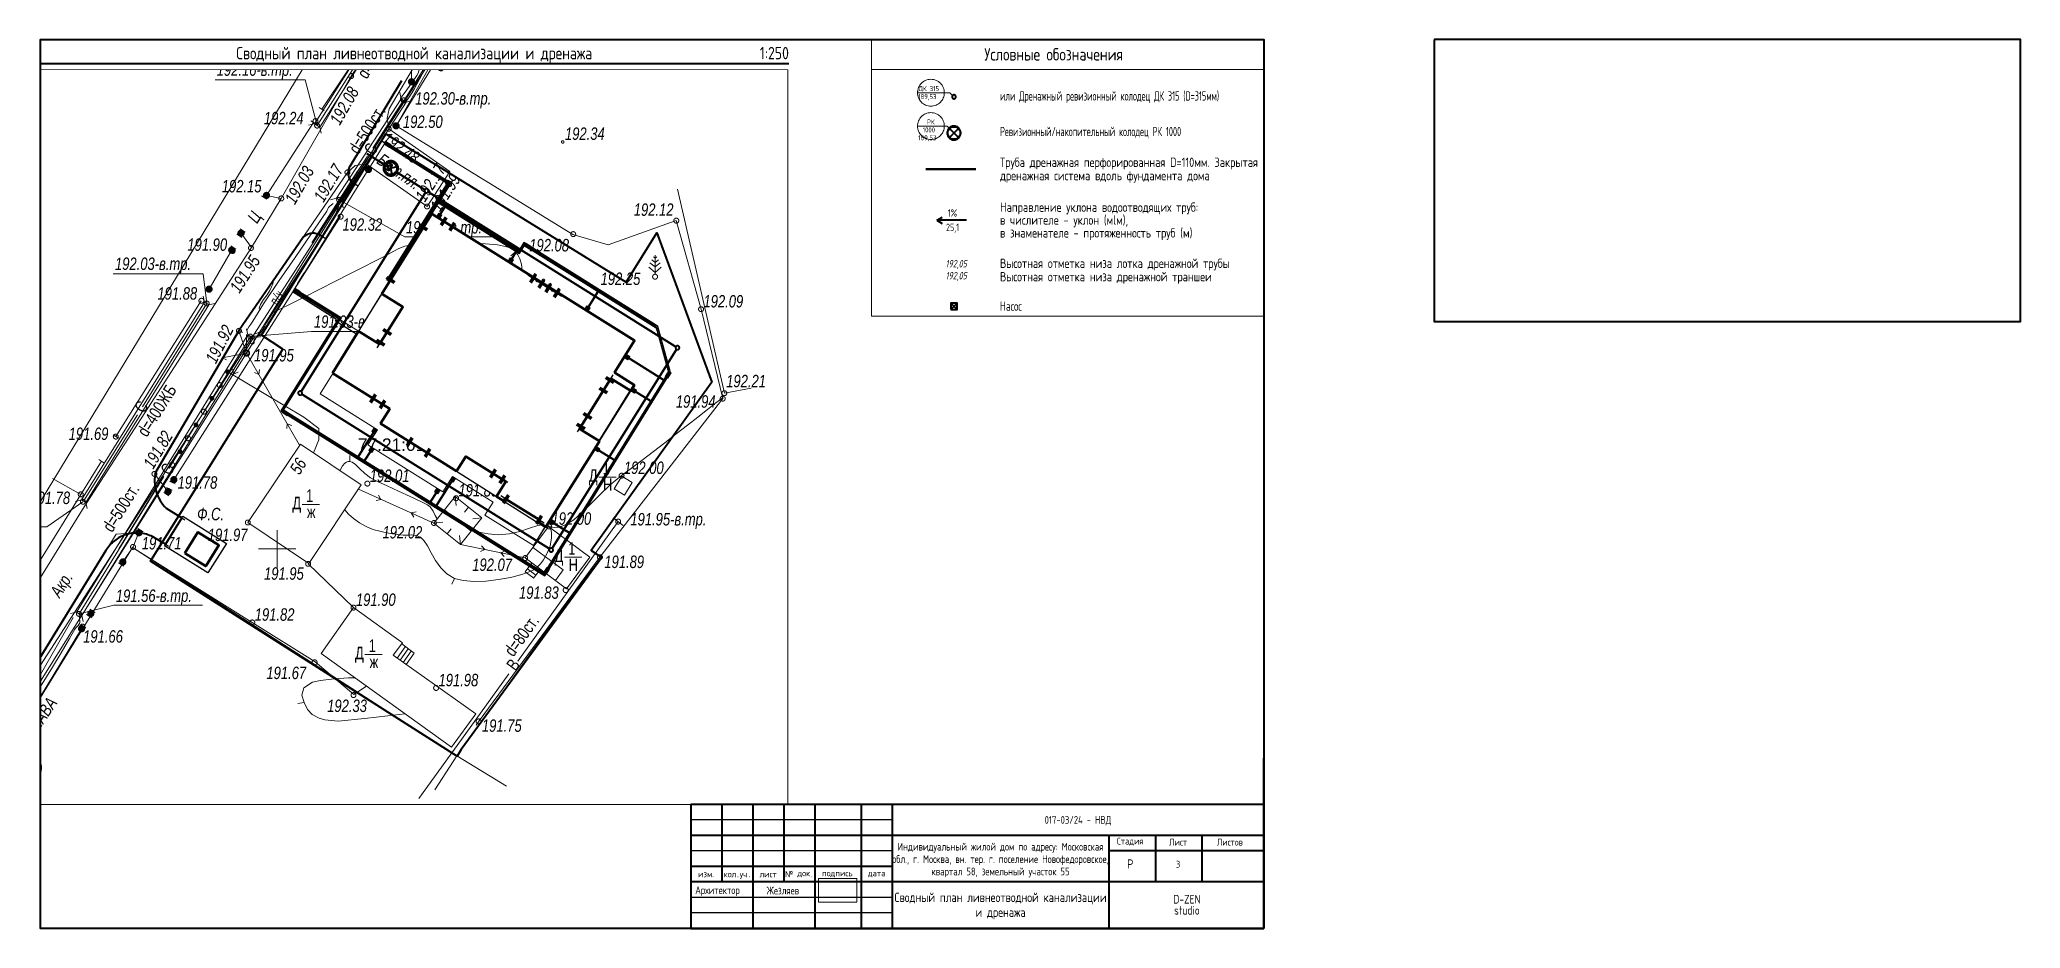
# Paper-space layout '09 Сводный план ливнеотводной канализации и дренажа' of a CAD drawing. Header units: millimetres. Extents: x 20 to 659, y 5 to 292.
# The model-space entities are those that its viewports show. They can reach past a viewport. Long polylines and large blocks are cut down to what shows.
import ezdxf
from ezdxf.enums import TextEntityAlignment as Align
from ezdxf.xclip import XClip

# ---------------------------------------------------------------- set-up
doc = ezdxf.new("R2010")
doc.units = ezdxf.units.MM
doc.header["$MEASUREMENT"] = 0
doc.header["$XCLIPFRAME"] = 0
doc.linetypes.add('Wipeout_Contour', pattern=[1000, 0, -1000])
for name, color, linetype in [('!!! ПОДОСНОВА', 7, 'Continuous'), ('ГП_Сети канализации К2 ливневка', 7, 'Continuous'), ('Дренаж', 7, 'Continuous'), ('ЛИВНЕВКА лотки', 7, 'Continuous'), ('Ливневка трубы', 7, 'Continuous'), ('Новый_ГП_Сети канализации К2 ливневка', 7, 'Continuous')]:
    doc.layers.add(name, color=color, linetype=linetype)
for name, color, linetype, lineweight, true_color in [('0_Ном._пера__20', 7, 'Continuous', 40, 0xe15500), ('0_Ном._пера__21', 7, 'Continuous', 15, 0xfb5f00), ('Дренаж_Ном._пера__20', 7, 'Continuous', 40, 0xe15500), ('Новый_ГП_Дороги_проезды_Ном._пера__251', 7, 'Continuous', 40, 0x656565)]:
    doc.layers.add(name, color=color, linetype=linetype, lineweight=lineweight, true_color=true_color)
for name, color, linetype, lineweight in [('0_Ном._пера__255', 255, 'Continuous', 40), ('0_Ном._пера__7', 7, 'Continuous', 25), ('0_Ном._пера__8', 7, 'Continuous', 40), ('ГП_Сети канализации К2 ливневка_Ном._пера__140', 140, 'Continuous', 40), ('ГП_Сети канализации К2 ливневка_Ном._пера__180', 5, 'Continuous', 13), ('ГП_Сети канализации К2 ливневка_Ном._пера__4', 5, 'Continuous', 40), ('Дренаж_Ном._пера__1', 1, 'Continuous', 40), ('ЛИВНЕВКА лотки_Ном._пера__220', 220, 'Continuous', 13), ('ЛИВНЕВКА лотки_Ном._пера__5', 5, 'Continuous', 30), ('Ливневка трубы_Ном._пера__4', 5, 'Continuous', 40), ('Новый_0-Жирная_Ном._пера__7', 7, 'Continuous', 25), ('Новый_0_Ном._пера__7', 7, 'Continuous', 25), ('Новый_Defpoints_Ном._пера__16', 16, 'Continuous', 20), ('Новый_Defpoints_Ном._пера__7', 7, 'Continuous', 25), ('Новый_ГП_БК_15.30_Ном._пера__206', 206, 'Continuous', 25), ('Новый_ГП_Граница участка_Ном._пера__1', 1, 'Continuous', 40), ('Новый_ГП_Дороги_проезды_Ном._пера__16', 16, 'Continuous', 20), ('Новый_ГП_Здание сооружение_Ном._пера__16', 16, 'Continuous', 20), ('Новый_ГП_Здание сооружение_Ном._пера__22', 22, 'Continuous', 50), ('Новый_ГП_Сети канализации К2 ливневка_Ном._пера__7', 7, 'Continuous', 25), ('Новый_ГТ-сооружение_ ограждение_Ном._пера__19', 7, 'Continuous', 90), ('Чертеж_1_ГП_Топография_Ном._пера__253', 252, 'Continuous', 18), ('Чертеж_1_Новофедоровское_снт 28_07$0$tp_Дороги_Ном._пера__253', 252, 'Continuous', 18), ('Чертеж_1_Новофедоровское_снт 28_07$0$tp_Здания_Ном._пера__253', 252, 'Continuous', 18), ('Чертеж_1_Новофедоровское_снт 28_07$0$tp_канавы_Ном._пера__253', 252, 'Continuous', 18), ('Чертеж_1_Новофедоровское_снт 28_07$0$tp_отметки_новые_Ном._пера__253', 252, 'Continuous', 18), ('Чертеж_1_Новофедоровское_снт 28_07$0$tp_растительность_Ном._пера__253', 252, 'Continuous', 18), ('Чертеж_1_Новофедоровское_снт 28_07$0$tp_трубы под дорогой_Ном._пера__253', 252, 'Continuous', 18), ('Чертеж_1_Новофедоровское_снт 28_07$0$U_ТЕКСТ_БЕЛЫЙ_Ном._пера__253', 252, 'Continuous', 18), ('Чертеж_1_Новый_ГП_Топография_Ном._пера__253', 252, 'Continuous', 18), ('Чертеж_1_Новый_Новофедоровское_снт 28_07$0$SETKA_Ном._пера__253', 252, 'Continuous', 18), ('Чертеж_1_Новый_Новофедоровское_снт 28_07$0$tp_Дороги_Ном._пера__253', 252, 'Continuous', 18), ('Чертеж_1_Новый_Новофедоровское_снт 28_07$0$tp_Здания_Ном._пера__253', 252, 'Continuous', 18), ('Чертеж_1_Новый_Новофедоровское_снт 28_07$0$tp_Здания_Ном._пера__7', 7, 'Continuous', 18), ('Чертеж_1_Новый_Новофедоровское_снт 28_07$0$tp_канавы_Ном._пера__253', 252, 'Continuous', 18), ('Чертеж_1_Новый_Новофедоровское_снт 28_07$0$tp_Контур растит_Ном._пера__253', 252, 'Continuous', 18), ('Чертеж_1_Новый_Новофедоровское_снт 28_07$0$tp_ЛЭП нн_Ном._пера__253', 252, 'Continuous', 18), ('Чертеж_1_Новый_Новофедоровское_снт 28_07$0$tp_ЛЭП нн_Ном._пера__7', 7, 'Continuous', 18), ('Чертеж_1_Новый_Новофедоровское_снт 28_07$0$tp_Ограждения ДЕР_Ном._пера__253', 252, 'Continuous', 18), ('Чертеж_1_Новый_Новофедоровское_снт 28_07$0$tp_Ограждения мет_Ном._пера__253', 252, 'Continuous', 18), ('Чертеж_1_Новый_Новофедоровское_снт 28_07$0$tp_Ограждения рабица_Ном._пера__253', 252, 'Continuous', 18), ('Чертеж_1_Новый_Новофедоровское_снт 28_07$0$tp_Ограждения_Ном._пера__253', 252, 'Continuous', 18), ('Чертеж_1_Новый_Новофедоровское_снт 28_07$0$tp_Ограждения_Ном._пера__7', 7, 'Continuous', 18), ('Чертеж_1_Новый_Новофедоровское_снт 28_07$0$tp_отметки_новые_Ном._пера__253', 252, 'Continuous', 18), ('Чертеж_1_Новый_Новофедоровское_снт 28_07$0$tp_отметки_новые_Ном._пера__7', 7, 'Continuous', 18), ('Чертеж_1_Новый_Новофедоровское_снт 28_07$0$tp_растительность полоса кустов_Ном._пера__253', 252, 'Continuous', 18), ('Чертеж_1_Новый_Новофедоровское_снт 28_07$0$tp_растительность_Ном._пера__7', 7, 'Continuous', 18), ('Чертеж_1_Новый_Новофедоровское_снт 28_07$0$tp_рельеф_Ном._пера__253', 252, 'Continuous', 18), ('Чертеж_1_Новый_Новофедоровское_снт 28_07$0$tp_сооружения_Ном._пера__7', 7, 'Continuous', 18), ('Чертеж_1_Новый_Новофедоровское_снт 28_07$0$tp_трубы под дорогой_Ном._пера__253', 252, 'Continuous', 18), ('Чертеж_1_Новый_Новофедоровское_снт 28_07$0$U_Водопровод_Ном._пера__253', 252, 'Continuous', 18), ('Чертеж_1_Новый_Новофедоровское_снт 28_07$0$U_Водосток_Ном._пера__253', 252, 'Continuous', 18), ('Чертеж_1_Новый_Новофедоровское_снт 28_07$0$U_Газопровод_Ном._пера__253', 252, 'Continuous', 18)]:
    doc.layers.add(name, color=color, linetype=linetype, lineweight=lineweight)
doc.layers.add('NonPlottable_0', color=7, linetype='Continuous', plot=False)
doc.styles.add('РЎР“Р•РќР•Р\xa0РР\xa0_РЎРўРР›Р¬_1', font='arial.ttf', dxfattribs={"width": 0.75})
doc.styles.add('РЎР“Р•РќР•Р\xa0РР\xa0_РЎРўРР›Р¬_12', font='', dxfattribs={"width": 0.9})
doc.styles.add('РЎР“Р•РќР•Р\xa0РР\xa0_РЎРўРР›Р¬_17', font='')
doc.styles.add('РЎР“Р•РќР•Р\xa0РР\xa0_РЎРўРР›Р¬_3', font='arial.ttf', dxfattribs={"width": 0.749999})
doc.styles.add('РЎР“Р•РќР•Р\xa0РР\xa0_РЎРўРР›Р¬_5', font='arial.ttf')
doc.styles.add('РЎР“Р•РќР•Р\xa0РР\xa0_РЎРўРР›Р¬_6', font='', dxfattribs={"width": 0.8})
doc.styles.add('РЎР“Р•РќР•Р\xa0РР\xa0_РЎРўРР›Р¬_7', font='')
doc.styles.add('РЎР“Р•РќР•Р\xa0РР\xa0_РЎРўРР›Р¬_8', font='', dxfattribs={"width": 0.8})
doc.styles.get('РЎР“Р•РќР•Р\xa0РР\xa0_РЎРўРР›Р¬_12').set_extended_font_data('GOST_type_A')
doc.styles.get('РЎР“Р•РќР•Р\xa0РР\xa0_РЎРўРР›Р¬_17').set_extended_font_data('GOST_type_A')
doc.styles.get('РЎР“Р•РќР•Р\xa0РР\xa0_РЎРўРР›Р¬_6').set_extended_font_data('GOST_type_A')
doc.styles.get('РЎР“Р•РќР•Р\xa0РР\xa0_РЎРўРР›Р¬_7').set_extended_font_data('GOST_type_A')
doc.styles.get('РЎР“Р•РќР•Р\xa0РР\xa0_РЎРўРР›Р¬_8').set_extended_font_data('GOST_type_A', italic=True)
picture_1 = doc.add_image_def('image1.jpg', size_in_pixel=(2161, 1348))
pattern_1 = [(327.9963, (-27481503.86, -20487316.09), (52.99742, 84.80138), [])]
pattern_2 = [(57.9963, (-27481503.86, -20487316.09), (-84.80138, 52.99742), [])]
pattern_3 = [(148.21604, (-27481503.86, -20487316.09), (52.6718, 85.004), [])]
pattern_4 = [(195.342, (-27481503.86, -20487316.09), (-26.458, 96.4364), [])]
pattern_5 = [(237.9929, (-27481503.86, -20487316.09), (-84.79827, 53.0024), [])]
pattern_6 = [(328.0009, (-27481503.86, -20487316.09), (52.9906, 84.80564), [])]
pattern_7 = [(148.00077, (-27481503.86, -20487316.09), (52.9908, 84.80552), [])]

psp = doc.layouts.new('09 Сводный план ливнеотводной канализации и дренажа')

# ---------------------------------------------------------------- texts
at = {"layer": '0_Ном._пера__7', "color": 7, "lineweight": 25}
for s, insert, char_height, attachment_point, style in [('\\A1;{\\pqc;\\fGOST_type_A|b0|i0|c0|p0;\\W1.000000;017-03/24 - НВД}', (355, 38.26), 2.5, 8, 'РЎР“Р•РќР•Р\xa0РР\xa0_РЎРўРР›Р¬_7'), ('\\A1;{\\pql;\\fGOST_type_A|b0|i0|c0|p0;\\W1.000000;Стадия}', (367.56, 31.73), 2.2, 7, 'РЎР“Р•РќР•Р\xa0РР\xa0_РЎРўРР›Р¬_7'), ('\\A1;{\\pql;\\fGOST_type_A|b0|i0|c0|p0;\\W1.000000;Лист}', (384.43, 31.74), 2.2, 7, 'РЎР“Р•РќР•Р\xa0РР\xa0_РЎРўРР›Р¬_7'), ('\\A1;{\\pql;\\fGOST_type_A|b0|i0|c0|p0;\\W1.000000;Листов}', (399.84, 31.74), 2.2, 7, 'РЎР“Р•РќР•Р\xa0РР\xa0_РЎРўРР›Р¬_7'), ('\\A1;{\\pql;\\fGOST_type_A|b0|i0|c0|p0;\\W1.000000;Р}', (370.9, 24.3), 3, 7, 'РЎР“Р•РќР•Р\xa0РР\xa0_РЎРўРР›Р¬_7'), ('\\A1;{\\pqc;\\fGOST_type_A|b0|i0|c0|p0;\\W1.000000;3}', (387.34, 25.71), 2.2, 5, 'РЎР“Р•РќР•Р\xa0РР\xa0_РЎРўРР›Р¬_17'), ('\\A1;{\\pql;\\fGOST_type_A|b0|i0|c0|p0;\\W1.000000;изм}', (232.3, 21.51), 2, 7, 'РЎР“Р•РќР•Р\xa0РР\xa0_РЎРўРР›Р¬_7'), ('\\A1;{\\pql;\\fGOST_type_A|b0|i0|c0|p0;\\W1.000000;.}', (236.87, 21.51), 2, 7, 'РЎР“Р•РќР•Р\xa0РР\xa0_РЎРўРР›Р¬_7'), ('\\A1;{\\pql;\\fGOST_type_A|b0|i0|c0|p0;\\W1.000000;кол}', (240.57, 21.51), 2, 7, 'РЎР“Р•РќР•Р\xa0РР\xa0_РЎРўРР›Р¬_7'), ('\\A1;{\\pql;\\fGOST_type_A|b0|i0|c0|p0;\\W1.000000;.}', (244.94, 21.51), 2, 7, 'РЎР“Р•РќР•Р\xa0РР\xa0_РЎРўРР›Р¬_7'), ('\\A1;{\\pql;\\fGOST_type_A|b0|i0|c0|p0;\\W1.000000;уч}', (245.76, 20.94), 2, 7, 'РЎР“Р•РќР•Р\xa0РР\xa0_РЎРўРР›Р¬_7'), ('\\A1;{\\pql;\\fGOST_type_A|b0|i0|c0|p0;\\W1.000000;.}', (248.61, 21.51), 2, 7, 'РЎР“Р•РќР•Р\xa0РР\xa0_РЎРўРР›Р¬_7'), ('\\A1;{\\pql;\\fGOST_type_A|b0|i0|c0|p0;\\W1.000000;лист}', (252.19, 21.51), 2, 7, 'РЎР“Р•РќР•Р\xa0РР\xa0_РЎРўРР›Р¬_7'), ('\\A1;{\\pql;\\fGOST_type_A|b0|i0|c0|p0;\\W1.000000;№}', (260.4, 21.51), 2, 7, 'РЎР“Р•РќР•Р\xa0РР\xa0_РЎРўРР›Р¬_7'), ('\\A1;{\\pql;\\fGOST_type_A|b0|i0|c0|p0;\\W1.000000;док}', (264.39, 21.51), 2, 7, 'РЎР“Р•РќР•Р\xa0РР\xa0_РЎРўРР›Р¬_7'), ('\\A1;{\\pql;\\fGOST_type_A|b0|i0|c0|p0;\\W1.000000;.}', (268.78, 21.51), 2, 7, 'РЎР“Р•РќР•Р\xa0РР\xa0_РЎРўРР›Р¬_7'), ('\\A1;{\\pql;\\fGOST_type_A|b0|i0|c0|p0;\\W1.000000;подпись}', (272.34, 21.51), 2, 7, 'РЎР“Р•РќР•Р\xa0РР\xa0_РЎРўРР›Р¬_7'), ('\\A1;{\\pql;\\fGOST_type_A|b0|i0|c0|p0;\\W1.000000;дата}', (287.15, 21.51), 2, 7, 'РЎР“Р•РќР•Р\xa0РР\xa0_РЎРўРР›Р¬_7'), ('\\A1;{\\pql;\\fGOST_type_A|b0|i0|c0|p0;\\W1.000000;Архитектор}', (231.41, 15.42), 2.5, 7, 'РЎР“Р•РќР•Р\xa0РР\xa0_РЎРўРР›Р¬_7'), ('\\A1;{\\pql;\\fGOST_type_A|b0|i0|c0|p0;\\W1.000000;Жезляев}', (254.47, 15.95), 2.5, 7, 'РЎР“Р•РќР•Р\xa0РР\xa0_РЎРўРР›Р¬_7')]:
    psp.add_mtext(s, dxfattribs=dict(at, insert=insert, char_height=char_height, attachment_point=attachment_point, style=style))
at = {"layer": '0_Ном._пера__7', "color": 7, "lineweight": 25, "width": 70.0001, "style": 'РЎР“Р•РќР•Р\xa0РР\xa0_РЎРўРР›Р¬_7'}
for s, insert, char_height, attachment_point, line_spacing_factor in [('\\A1;{\\pqc;\\fGOST_type_A|b0|i0|c0|p0;\\W1.000000;Индивидуальный жилой дом по адресу: Московская обл., г. Москва, вн. тер. г. поселение Новофедоровское, квартал 58, земельный участок 55}', (330, 21.46), 2.5, 8, 0.958797), ('\\A1;{\\pqc;\\fGOST_type_A|b0|i0|c0|p0;\\W1.000000;Сводный план ливнеотводной канализации и дренажа}', (330, 12.2), 3, 5, 0.961216)]:
    psp.add_mtext(s, dxfattribs=dict(at, insert=insert, char_height=char_height, attachment_point=attachment_point, line_spacing_factor=line_spacing_factor))
at = {"layer": '0_Ном._пера__7', "color": 7, "lineweight": 25, "insert": (390.2, 12.62), "char_height": 2.7921, "attachment_point": 5, "line_spacing_factor": 0.769984, "style": 'РЎР“Р•РќР•Р\xa0РР\xa0_РЎРўРР›Р¬_7'}
psp.add_mtext('\\A1;{\\pqc;\\fGOST_type_A|b0|i0|c0|p0;\\W1.000000;D-ZEN\\P\\pqc;\\fGOST_type_A|b0|i0|c0|p0;\\W1.000000;studio}', dxfattribs=at)

msp = doc.modelspace()

# ---------------------------------------------------------------- texts
at = {"layer": '0_Ном._пера__20', "color": 32, "lineweight": 40, "true_color": 0xe15500, "char_height": 1200, "attachment_point": 5, "rotation": 0.09163}
for s, insert, style in [('\\A1;{\\pqc;\\fGOST_type_A|b0|i0|c0|p0;\\W0.800000;1%}', (-33052651.52, -20557946.1), 'РЎР“Р•РќР•Р\xa0РР\xa0_РЎРўРР›Р¬_6'), ('\\A1;{\\pqc;\\fGOST_type_A|b0|i0|c0|p0;\\W0.800000;25,1}', (-33052647.58, -20560410.42), 'РЎР“Р•РќР•Р\xa0РР\xa0_РЎРўРР›Р¬_6'), ('\\A1;{\\pqc;\\fGOST_type_A|b0|i1|c0|p0;\\W0.800000;192,05}', (-33052055.7, -20566278.14), 'РЎР“Р•РќР•Р\xa0РР\xa0_РЎРўРР›Р¬_8'), ('\\A1;{\\pqc;\\fGOST_type_A|b0|i1|c0|p0;\\W0.800000;192,05}', (-33052052.62, -20568205.41), 'РЎР“Р•РќР•Р\xa0РР\xa0_РЎРўРР›Р¬_8')]:
    msp.add_mtext(s, dxfattribs=dict(at, insert=insert, style=style))
at = {"layer": '0_Ном._пера__7', "color": 7, "lineweight": 25, "attachment_point": 1}
for s, insert, char_height, style in [('\\A1;{\\pql;\\fGOST_type_A|b0|i0|c0|p0;\\W1.000000;Условные обозначения}', (-33056165.75, -20479468.12), 2000, 'РЎР“Р•РќР•Р\xa0РР\xa0_РЎРўРР›Р¬_7'), ('\\A1;{\\pql;\\fGOST_type_A|b0|i0|c0|p0;\\W0.800000;или Дренажный ревизионный колодец ДК 315 (D=315мм)}', (-33044986.03, -20538296.47), 1500, 'РЎР“Р•РќР•Р\xa0РР\xa0_РЎРўРР›Р¬_6'), ('\\A1;{\\pql;\\fGOST_type_A|b0|i0|c0|p0;\\W0.800000;Ревизионный/накопительный колодец \\fGOST_type_A|b0|i0|c0|p0;\\W0.800000;РК\\fGOST_type_A|b0|i0|c0|p0;\\W0.800000; 1000}', (-33044986.03, -20544042.35), 1500, 'РЎР“Р•РќР•Р\xa0РР\xa0_РЎРўРР›Р¬_6'), ('\\A1;{\\pql;\\fGOST_type_A|b0|i0|c0|p0;\\W0.900000;Насос}', (-33044986.03, -20572237.82), 1500, 'РЎР“Р•РќР•Р\xa0РР\xa0_РЎРўРР›Р¬_12')]:
    msp.add_mtext(s, dxfattribs=dict(at, insert=insert, char_height=char_height, style=style))
at = {"layer": '0_Ном._пера__7', "color": 7, "lineweight": 25, "insert": (-33044986.03, -20551040.76), "char_height": 1500, "width": 43360.0019, "attachment_point": 4, "line_spacing_factor": 0.865094, "style": 'РЎР“Р•РќР•Р\xa0РР\xa0_РЎРўРР›Р¬_7'}
msp.add_mtext('\\A1;{\\pql;\\fGOST_type_A|b0|i0|c0|p0;\\W1.000000;Труба дренажная перфорированная D=110\\fGOST_type_A|b0|i0|c0|p0;\\W1.000000;мм. Закрытая дренажная система вдоль фундамента дома}', dxfattribs=at)
at = {"layer": '0_Ном._пера__7', "color": 7, "lineweight": 25, "char_height": 1500, "attachment_point": 4, "style": 'РЎР“Р•РќР•Р\xa0РР\xa0_РЎРўРР›Р¬_7'}
for s, insert, line_spacing_factor in [('\\A1;{\\pql;\\fGOST_type_A|b0|i0|c0|p0;\\W1.000000;Направление уклона водоотводящих труб:\\P\\pql;\\fGOST_type_A|b0|i0|c0|p0;\\W1.000000;в числителе - уклон (мlм),\\P\\pql;\\fGOST_type_A|b0|i0|c0|p0;\\W1.000000;в знаменателе - протяженность труб (м)}', (-33044986.03, -20559291.61), 0.830083), ('\\A1;{\\pql;\\fGOST_type_A|b0|i0|c0|p0;\\W1.000000;Высотная отметка низа лотка \\fGOST_type_A|b0|i0|c0|p0;\\W1.000000;д\\fGOST_type_A|b0|i0|c0|p0;\\W1.000000;ренажной трубы\\P\\pql;\\fGOST_type_A|b0|i0|c0|p0;\\W1.000000;Высотная отметка низа дренажной траншеи}', (-33044986.03, -20567358.83), 0.865094)]:
    msp.add_mtext(s, dxfattribs=dict(at, insert=insert, line_spacing_factor=line_spacing_factor))
at = {"layer": 'ЛИВНЕВКА лотки_Ном._пера__5', "color": 5, "lineweight": 30, "insert": (-27519126.46, -20479749.04), "char_height": 800, "attachment_point": 5, "rotation": 57.8643947, "style": 'РЎР“Р•РќР•Р\xa0РР\xa0_РЎРўРР›Р¬_6'}
msp.add_mtext('\\A1;{\\pqc;\\fGOST_type_A|b0|i0|c0|p0;\\W0.800000;п/у}', dxfattribs=at)

# ---------------------------------------------------------------- blocks, each defined once
blk = doc.blocks.new('Встроенный Заголовок Чертежа[4]', base_point=(20, 45))
at = {"layer": '0_Ном._пера__255', "color": 255, "lineweight": 40}
blk.add_line((19.68, 284.33), (261.66, 284.33), dxfattribs=at)
at = {"layer": '0_Ном._пера__7', "color": 7, "lineweight": 25, "style": 'РЎР“Р•РќР•Р\xa0РР\xa0_РЎРўРР›Р¬_7'}
blk.add_attdef('AC_DrawingName', text='', height=4, dxfattribs=at).set_placement((140.67, 289.64), align=Align.TOP_CENTER)
blk.add_attdef('AC_DrawingScale', text='', height=4, dxfattribs=at).set_placement((261.66, 289.64), align=Align.TOP_RIGHT)
blk = doc.blocks.new('Выноска_7_5', base_point=(-33052419, -20539190))
at = {"layer": '0_Ном._пера__21', "color": 20, "lineweight": 15, "true_color": 0xfb5f00}
for p, q in [((-33053976, -20538535), (-33058318, -20538535)), ((-33053074, -20538535), (-33053976, -20538535)), ((-33052489, -20539119), (-33053074, -20538535))]:
    blk.add_line(p, q, dxfattribs=at)
at = {"layer": '0_Ном._пера__21', "color": 20, "lineweight": 15, "true_color": 0xfb5f00, "flags": 128}
blk.add_lwpolyline([(-33053976, -20538535, 1), (-33058318, -20538535, 1)], format="xyb", close=True, dxfattribs=at)
at = {"layer": '0_Ном._пера__21', "color": 20, "lineweight": 15, "true_color": 0xfb5f00}
blk.add_circle((-33052419, -20539190), 100, dxfattribs=at)
at = {"layer": '0_Ном._пера__21', "color": 20, "lineweight": 15, "true_color": 0xfb5f00, "insert": (-33056147, -20537468), "char_height": 800, "width": 3500, "attachment_point": 2, "line_spacing_factor": 0.961326, "style": 'РЎР“Р•РќР•Р\xa0РР\xa0_РЎРўРР›Р¬_7'}
blk.add_mtext('\\A1;{\\pqc;\\pt0,21000;\\fGOST_type_A|b0|i0|c0|p0;\\W1.000000;ДК 315\\fGOST_type_A|b0|i0|c0|p0;\\W1.000000;\\A1{\\H.66x;\\S^  ;}\\fGOST_type_A|b0|i0|c0|p0;\\W1.000000;\\fGOST_type_A|b0|i0|c0|p0;\\W1.000000;\\A1{\\H.66x;\\S^  ;}\\fGOST_type_A|b0|i0|c0|p0;\\W1.000000; \\fGOST_type_A|b0|i0|c0|p0;\\W1.000000;\\fGOST_type_A|b0|i0|c0|p0;\\W1.000000;\\fGOST_type_A|b0|i0|c0|p0;\\W1.000000;\\fGOST_type_A|b0|i0|c0|p0;\\W1.000000;\\fGOST_type_A|b0|i0|c0|p0;\\W1.000000;189,53 \\fGOST_type_A|b0|i0|c0|p0;\\W1.000000;\\A1{\\H.66x;\\S^  ;}\\fGOST_type_A|b0|i0|c0|p0;\\W1.000000;\\fGOST_type_A|b0|i0|c0|p0;\\W1.000000;\\A1{\\H.66x;\\S^  ;}\\fGOST_type_A|b0|i0|c0|p0;\\W1.000000;\\fGOST_type_A|b0|i0|c0|p0;\\W1.000000;\\fGOST_type_A|b0|i0|c0|p0;\\W1.000000;\\fGOST_type_A|b0|i0|c0|p0;\\W1.000000;\\fGOST_type_A|b0|i0|c0|p0;\\W1.000000;\\fGOST_type_A|b0|i0|c0|p0;\\W1.000000;\\fGOST_type_A|b0|i0|c0|p0;\\W1.000000;\\fGOST_type_A|b0|i0|c0|p0;\\W1.000000;\\fGOST_type_A|b0|i0|c0|p0;\\W1.000000;\\fGOST_type_A|b0|i0|c0|p0;\\W1.000000;\\fGOST_type_A|b0|i0|c0|p0;\\W1.000000;\\fGOST_type_A|b0|i0|c0|p0;\\W1.000000;\\fGOST_type_A|b0|i0|c0|p0;\\W1.000000;\\fGOST_type_A|b0|i0|c0|p0;\\W1.000000;\\fGOST_type_A|b0|i0|c0|p0;\\W1.000000;\\fGOST_type_A|b0|i0|c0|p0;\\W1.000000;\\fGOST_type_A|b0|i0|c0|p0;\\W1.000000;\\fGOST_type_A|b0|i0|c0|p0;\\W1.000000;\\fGOST_type_A|b0|i0|c0|p0;\\W1.000000;\\fGOST_type_A|b0|i0|c0|p0;\\W1.000000;\\fGOST_type_A|b0|i0|c0|p0;\\W1.000000;\\fGOST_type_A|b0|i0|c0|p0;\\W1.000000;\\fGOST_type_A|b0|i0|c0|p0;\\W1.000000;\\fGOST_type_A|b0|i0|c0|p0;\\W1.000000;\\fGOST_type_A|b0|i0|c0|p0;\\W1.000000;\\fGOST_type_A|b0|i0|c0|p0;\\W1.000000;\\fGOST_type_A|b0|i0|c0|p0;\\W1.000000;\\fGOST_type_A|b0|i0|c0|p0;\\W1.000000;\\fGOST_type_A|b0|i0|c0|p0;\\W1.000000;\\fGOST_type_A|b0|i0|c0|p0;\\W1.000000;\\fGOST_type_A|b0|i0|c0|p0;\\W1.000000;\\fGOST_type_A|b0|i0|c0|p0;\\W1.000000;\\fGOST_type_A|b0|i0|c0|p0;\\W1.000000;\\fGOST_type_A|b0|i0|c0|p0;\\W1.000000;\\fGOST_type_A|b0|i0|c0|p0;\\W1.000000;}', dxfattribs=at)
blk = doc.blocks.new('Стена_38_5', base_point=(-33056977, -20550873))
at = {"layer": '0_Ном._пера__20', "color": 32, "lineweight": 40, "true_color": 0xe15500, "flags": 128}
for points in [[(-33056977, -20550873), (-33048877, -20550873)], [(-33048877, -20550873), (-33056977, -20550873)]]:
    blk.add_lwpolyline(points, dxfattribs=at)
blk = doc.blocks.new('Колонна_24_5', base_point=(-33052419, -20539190))
at = {"color": 254, "linetype": 'Wipeout_Contour', "lineweight": 0, "ltscale": 1245256756.186213}
blk.add_wipeout([(-33052734, -20539190), (-33052734, -20539190), (-33052723, -20539271), (-33052691, -20539347), (-33052641, -20539413), (-33052576, -20539463), (-33052500, -20539494), (-33052419, -20539505), (-33052419, -20539505), (-33052419, -20539505), (-33052337, -20539494), (-33052261, -20539463), (-33052196, -20539413), (-33052146, -20539347), (-33052114, -20539271), (-33052104, -20539190), (-33052104, -20539190), (-33052104, -20539190), (-33052114, -20539108), (-33052146, -20539032), (-33052196, -20538967), (-33052261, -20538917), (-33052337, -20538886), (-33052419, -20538875), (-33052419, -20538875), (-33052419, -20538875), (-33052500, -20538886), (-33052576, -20538917), (-33052641, -20538967), (-33052691, -20539032), (-33052723, -20539108)], dxfattribs=at)
at = {"layer": '0_Ном._пера__20', "color": 32, "lineweight": 40, "true_color": 0xe15500, "flags": 128}
blk.add_lwpolyline([(-33052734, -20539190, 0.4142136), (-33052419, -20539505, 0.4142136), (-33052104, -20539190, 0.4142136), (-33052419, -20538875, 0.4142136)], format="xyb", close=True, dxfattribs=at)
blk = doc.blocks.new('Колонна_25_5', base_point=(-33052419, -20545032))
at = {"color": 254, "linetype": 'Wipeout_Contour', "lineweight": 0, "ltscale": 1790198434.259881}
blk.add_wipeout([(-33053419, -20545032), (-33053419, -20545032), (-33053407, -20545181), (-33053374, -20545326), (-33053319, -20545466), (-33053245, -20545595), (-33053152, -20545712), (-33053042, -20545814), (-33052919, -20545898), (-33052784, -20545963), (-33052641, -20546007), (-33052493, -20546029), (-33052344, -20546029), (-33052196, -20546007), (-33052053, -20545963), (-33051919, -20545898), (-33051795, -20545814), (-33051685, -20545712), (-33051592, -20545595), (-33051518, -20545466), (-33051463, -20545326), (-33051430, -20545181), (-33051419, -20545032), (-33051419, -20545032), (-33051419, -20545032), (-33051430, -20544883), (-33051463, -20544737), (-33051518, -20544598), (-33051592, -20544468), (-33051685, -20544352), (-33051795, -20544250), (-33051919, -20544166), (-33052053, -20544101), (-33052196, -20544057), (-33052344, -20544034), (-33052493, -20544034), (-33052641, -20544057), (-33052784, -20544101), (-33052919, -20544166), (-33053042, -20544250), (-33053152, -20544352), (-33053245, -20544468), (-33053319, -20544598), (-33053374, -20544737), (-33053407, -20544883)], dxfattribs=at)
at = {"layer": '0_Ном._пера__20', "color": 32, "lineweight": 40, "true_color": 0xe15500}
for p, q in [((-33053126, -20545739), (-33051711, -20544325)), ((-33051711, -20545739), (-33053126, -20544325))]:
    blk.add_line(p, q, dxfattribs=at)
at = {"layer": '0_Ном._пера__20', "color": 32, "lineweight": 40, "true_color": 0xe15500, "flags": 128}
for points in [[(-33053519, -20545032, 0.4142136), (-33052419, -20546132, 0.4142136), (-33051319, -20545032, 0.4142136), (-33052419, -20543932, 0.4142136)], [(-33053419, -20545032, -1), (-33051419, -20545032, -1)]]:
    blk.add_lwpolyline(points, format="xyb", close=True, dxfattribs=at)
blk = doc.blocks.new('Колонна_26_5', base_point=(-33052419, -20573033))
at = {"color": 254, "linetype": 'Wipeout_Contour', "lineweight": 0, "ltscale": 155728587.8612687}
blk.add_wipeout([(-33052919, -20573533), (-33051919, -20573533), (-33051919, -20572533), (-33052919, -20572533)], dxfattribs=at)
at = {"layer": '0_Ном._пера__20', "color": 32, "lineweight": 40, "true_color": 0xe15500}
for p, q in [((-33052919, -20573533), (-33051919, -20572533)), ((-33051919, -20573533), (-33052919, -20572533))]:
    blk.add_line(p, q, dxfattribs=at)
at = {"layer": '0_Ном._пера__20', "color": 32, "lineweight": 40, "true_color": 0xe15500, "flags": 128}
blk.add_lwpolyline([(-33052919, -20573533), (-33051919, -20573533), (-33051919, -20572533), (-33052919, -20572533)], close=True, dxfattribs=at)
blk = doc.blocks.new('Линия_5_5', base_point=(-33050390, -20559124))
at = {"layer": '0_Ном._пера__20', "color": 32, "lineweight": 40, "true_color": 0xe15500}
for p, q in [((-33055190, -20559124), (-33054324, -20558624)), ((-33050390, -20559124), (-33055190, -20559124)), ((-33055190, -20559124), (-33054324, -20559624))]:
    blk.add_line(p, q, dxfattribs=at)
blk = doc.blocks.new('Выноска_17_5', base_point=(-33052419, -20545032))
at = {"layer": '0_Ном._пера__21', "color": 20, "lineweight": 15, "true_color": 0xfb5f00}
for p, q in [((-33053976, -20543916), (-33058318, -20543916)), ((-33053534, -20543916), (-33053976, -20543916)), ((-33052489, -20544961), (-33053534, -20543916))]:
    blk.add_line(p, q, dxfattribs=at)
at = {"layer": '0_Ном._пера__21', "color": 20, "lineweight": 15, "true_color": 0xfb5f00, "flags": 128}
blk.add_lwpolyline([(-33053976, -20543916, 1), (-33058318, -20543916, 1)], format="xyb", close=True, dxfattribs=at)
at = {"layer": '0_Ном._пера__21', "color": 20, "lineweight": 15, "true_color": 0xfb5f00}
blk.add_circle((-33052419, -20545032), 100, dxfattribs=at)
at = {"layer": '0_Ном._пера__21', "color": 20, "lineweight": 15, "true_color": 0xfb5f00, "insert": (-33056147, -20542849), "char_height": 800, "width": 3500, "attachment_point": 2, "line_spacing_factor": 0.961326, "style": 'РЎР“Р•РќР•Р\xa0РР\xa0_РЎРўРР›Р¬_7'}
blk.add_mtext('\\A1;{\\pqc;\\pt0,21000;\\fGOST_type_A|b0|i0|c0|p0;\\W1.000000;РК 1000\\fGOST_type_A|b0|i0|c0|p0;\\W1.000000;\\A1{\\H.66x;\\S^  ;}\\fGOST_type_A|b0|i0|c0|p0;\\W1.000000;\\fGOST_type_A|b0|i0|c0|p0;\\W1.000000;\\A1{\\H.66x;\\S^  ;}\\fGOST_type_A|b0|i0|c0|p0;\\W1.000000; \\fGOST_type_A|b0|i0|c0|p0;\\W1.000000;\\fGOST_type_A|b0|i0|c0|p0;\\W1.000000;\\fGOST_type_A|b0|i0|c0|p0;\\W1.000000;\\fGOST_type_A|b0|i0|c0|p0;\\W1.000000;\\fGOST_type_A|b0|i0|c0|p0;\\W1.000000;189,53 \\fGOST_type_A|b0|i0|c0|p0;\\W1.000000;\\A1{\\H.66x;\\S^  ;}\\fGOST_type_A|b0|i0|c0|p0;\\W1.000000;\\fGOST_type_A|b0|i0|c0|p0;\\W1.000000;\\A1{\\H.66x;\\S^  ;}\\fGOST_type_A|b0|i0|c0|p0;\\W1.000000;\\fGOST_type_A|b0|i0|c0|p0;\\W1.000000;\\fGOST_type_A|b0|i0|c0|p0;\\W1.000000;\\fGOST_type_A|b0|i0|c0|p0;\\W1.000000;\\fGOST_type_A|b0|i0|c0|p0;\\W1.000000;\\fGOST_type_A|b0|i0|c0|p0;\\W1.000000;\\fGOST_type_A|b0|i0|c0|p0;\\W1.000000;\\fGOST_type_A|b0|i0|c0|p0;\\W1.000000;\\fGOST_type_A|b0|i0|c0|p0;\\W1.000000;\\fGOST_type_A|b0|i0|c0|p0;\\W1.000000;\\fGOST_type_A|b0|i0|c0|p0;\\W1.000000;\\fGOST_type_A|b0|i0|c0|p0;\\W1.000000;\\fGOST_type_A|b0|i0|c0|p0;\\W1.000000;\\fGOST_type_A|b0|i0|c0|p0;\\W1.000000;\\fGOST_type_A|b0|i0|c0|p0;\\W1.000000;\\fGOST_type_A|b0|i0|c0|p0;\\W1.000000;\\fGOST_type_A|b0|i0|c0|p0;\\W1.000000;\\fGOST_type_A|b0|i0|c0|p0;\\W1.000000;\\fGOST_type_A|b0|i0|c0|p0;\\W1.000000;\\fGOST_type_A|b0|i0|c0|p0;\\W1.000000;\\fGOST_type_A|b0|i0|c0|p0;\\W1.000000;\\fGOST_type_A|b0|i0|c0|p0;\\W1.000000;\\fGOST_type_A|b0|i0|c0|p0;\\W1.000000;\\fGOST_type_A|b0|i0|c0|p0;\\W1.000000;\\fGOST_type_A|b0|i0|c0|p0;\\W1.000000;\\fGOST_type_A|b0|i0|c0|p0;\\W1.000000;\\fGOST_type_A|b0|i0|c0|p0;\\W1.000000;\\fGOST_type_A|b0|i0|c0|p0;\\W1.000000;\\fGOST_type_A|b0|i0|c0|p0;\\W1.000000;\\fGOST_type_A|b0|i0|c0|p0;\\W1.000000;\\fGOST_type_A|b0|i0|c0|p0;\\W1.000000;\\fGOST_type_A|b0|i0|c0|p0;\\W1.000000;\\fGOST_type_A|b0|i0|c0|p0;\\W1.000000;\\fGOST_type_A|b0|i0|c0|p0;\\W1.000000;\\fGOST_type_A|b0|i0|c0|p0;\\W1.000000;}', dxfattribs=at)
blk = doc.blocks.new('Чертеж_8_1', base_point=(10580873, 0))
at = {"layer": 'Чертеж_1_Новый_ГП_Топография_Ном._пера__253', "color": 252, "lineweight": 18, "flags": 128}
for points in [[(-27541327, -20517064), (-27541287, -20517000), (-27530800, -20499900), (-27504630, -20516708), (-27493069, -20500671), (-27483153, -20487867), (-27484907, -20480650), (-27486912, -20473503), (-27492405, -20475465), (-27495260, -20474628), (-27509531, -20465849), (-27499582, -20449640), (-27507191, -20444942), (-27548222, -20512686)], [(-27510357, -20466500), (-27490957, -20478480), (-27488487, -20474480), (-27484047, -20486530), (-27493777, -20500140), (-27492917, -20500700), (-27504277, -20516190), (-27504607, -20516730), (-27504877, -20516560), (-27529357, -20500980), (-27518677, -20483870), (-27520387, -20482750)]]:
    blk.add_lwpolyline(points, close=True, dxfattribs=at)
at = {"layer": 'Чертеж_1_Новый_Новофедоровское_снт 28_07$0$SETKA_Ном._пера__253', "color": 252, "lineweight": 18, "flags": 128}
for points in [[(-27519127, -20501500), (-27519127, -20498500)], [(-27520627, -20500000), (-27517627, -20500000)]]:
    blk.add_lwpolyline(points, dxfattribs=at)
at = {"layer": 'Чертеж_1_Новый_Новофедоровское_снт 28_07$0$tp_Дороги_Ном._пера__253', "color": 252, "lineweight": 18, "flags": 128}
for points in [[(-27510126, -20466094), (-27510260, -20465239), (-27510094, -20464466), (-27507484, -20460039), (-27495179, -20440842), (-27492116, -20437186), (-27490383, -20435998), (-27488267, -20435528), (-27487255, -20435446), (-27485264, -20435694), (-27483154, -20436711), (-27482354, -20437573)], [(-27507594, -20451967), (-27506761, -20452488), (-27513117, -20461790), (-27518799, -20471714), (-27519995, -20471463)], [(-27511957, -20468926), (-27512825, -20469057), (-27513454, -20469610), (-27522218, -20482398), (-27529035, -20493946), (-27528102, -20495191)], [(-27518799, -20471714), (-27521206, -20475671)], [(-27547336, -20517359), (-27546568, -20515878), (-27534709, -20496600), (-27521206, -20475671), (-27521978, -20474585)], [(-27530542, -20498698), (-27532135, -20498807), (-27542808, -20516154), (-27544573, -20518777)]]:
    blk.add_lwpolyline(points, dxfattribs=at)
blk.add_lwpolyline([(-27511957, -20468926), (-27507025, -20472361), (-27505202, -20469524), (-27510126, -20466094)], close=True, dxfattribs=at)
at = {"layer": 'Чертеж_1_Новый_Новофедоровское_снт 28_07$0$tp_Здания_Ном._пера__253', "color": 252, "lineweight": 18, "flags": 128}
for points in [[(-27516584, -20501169), (-27521501, -20497871), (-27517253, -20491538), (-27512336, -20494836)], [(-27491076, -20495656), (-27491919, -20495146), (-27491306, -20494132), (-27490463, -20494642)], [(-27499104, -20500736), (-27497227, -20498186), (-27493882, -20500673), (-27495759, -20503223)], [(-27505051, -20515999), (-27503101, -20513307), (-27509754, -20508594), (-27509014, -20507598), (-27512971, -20504739), (-27515586, -20508460)]]:
    blk.add_lwpolyline(points, close=True, dxfattribs=at)
for points in [[(-27493166, -20494202), (-27491769, -20494202)], [(-27517103, -20496417), (-27515706, -20496417)], [(-27496665, -20502549), (-27496033, -20501698), (-27498484, -20499894)], [(-27498561, -20501140), (-27499095, -20501859), (-27498416, -20502363)], [(-27498058, -20501882), (-27498737, -20501377)], [(-27495937, -20500678), (-27494541, -20500678)], [(-27498237, -20502123), (-27498916, -20501618)], [(-27497882, -20501644), (-27498423, -20502372)], [(-27509440, -20508816), (-27508798, -20507910)], [(-27509074, -20507679), (-27508064, -20508430), (-27508706, -20509337)], [(-27512041, -20508524), (-27510645, -20508524)], [(-27509196, -20508990), (-27508553, -20508083)], [(-27508951, -20509163), (-27508309, -20508257)]]:
    blk.add_lwpolyline(points, dxfattribs=at)
at = {"layer": 'Чертеж_1_Новый_Новофедоровское_снт 28_07$0$tp_Здания_Ном._пера__7', "color": 7, "lineweight": 18, "flags": 128}
for points in [[(-27506473, -20497912), (-27504759, -20495769)], [(-27504759, -20495769), (-27502605, -20497492)], [(-27504759, -20495769), (-27504676, -20496494)], [(-27503682, -20496631), (-27504003, -20497032)], [(-27505748, -20497833), (-27506473, -20497912)], [(-27506473, -20497912), (-27504319, -20499635)], [(-27505616, -20496841), (-27505212, -20497164)], [(-27504319, -20499635), (-27502605, -20497492)], [(-27503866, -20498240), (-27503462, -20498563)], [(-27502605, -20497492), (-27503330, -20497571)], [(-27505074, -20498372), (-27505396, -20498773)], [(-27504401, -20498910), (-27504319, -20499635)]]:
    blk.add_lwpolyline(points, dxfattribs=at)
at = {"layer": 'Чертеж_1_Новый_Новофедоровское_снт 28_07$0$tp_Здания_Ном._пера__7', "color": 7, "lineweight": 18}
blk.add_circle((-27504539, -20497702), 68.6, dxfattribs=at)
at = {"layer": 'Чертеж_1_Новый_Новофедоровское_снт 28_07$0$tp_канавы_Ном._пера__253', "color": 252, "lineweight": 18, "flags": 128}
for points in [[(-27507489, -20460818), (-27507616, -20461213), (-27507683, -20461407), (-27507759, -20461597), (-27507849, -20461779), (-27507957, -20461951), (-27508805, -20463139), (-27509164, -20463609), (-27509176, -20463634), (-27509179, -20463661), (-27509159, -20463719), (-27509112, -20463777), (-27509046, -20463831), (-27508972, -20463876), (-27508898, -20463906), (-27508833, -20463917), (-27508786, -20463904), (-27508693, -20463820), (-27508600, -20463715), (-27508412, -20463457), (-27508233, -20463167), (-27508070, -20462879), (-27506861, -20460634)], [(-27514603, -20472118), (-27514906, -20472372), (-27514976, -20472451), (-27515030, -20472544), (-27515132, -20472736), (-27516403, -20474608), (-27517683, -20476475), (-27518961, -20478344), (-27520225, -20480224), (-27520660, -20480913), (-27521081, -20481614), (-27521265, -20481864), (-27521407, -20482070), (-27521583, -20482368)], [(-27520462, -20482553), (-27520369, -20482430), (-27520284, -20482300), (-27520132, -20482028), (-27519989, -20481753), (-27519838, -20481494), (-27518364, -20479232), (-27516900, -20476963), (-27515395, -20474603), (-27514953, -20473960), (-27514737, -20473636), (-27514542, -20473298), (-27514471, -20473142), (-27514411, -20472983), (-27514294, -20472662), (-27514183, -20472390)], [(-27520836, -20482939), (-27520695, -20482819), (-27520601, -20482718), (-27520462, -20482553)], [(-27543413, -20519293), (-27541736, -20516281), (-27540211, -20513592), (-27538675, -20510908), (-27535598, -20505544)], [(-27535123, -20505250), (-27535050, -20505865), (-27535055, -20505955), (-27535086, -20506037), (-27535138, -20506115), (-27535204, -20506190), (-27535351, -20506336), (-27535419, -20506412), (-27535474, -20506491), (-27535888, -20507228), (-27536565, -20508392), (-27537262, -20509548), (-27538688, -20511843), (-27540114, -20514136), (-27540810, -20515288), (-27541488, -20516447), (-27541501, -20516484), (-27541503, -20516524), (-27541479, -20516603), (-27541423, -20516683), (-27541350, -20516741), (-27539489, -20517727)]]:
    blk.add_lwpolyline(points, dxfattribs=at)
at = {"layer": 'Чертеж_1_Новый_Новофедоровское_снт 28_07$0$tp_Контур растит_Ном._пера__253', "color": 252, "lineweight": 18, "flags": 128}
for points in [[(-27523119, -20485708), (-27516987, -20489355), (-27515770, -20490273), (-27515772, -20491197), (-27516185, -20492255)], [(-27516626, -20501211), (-27512971, -20504739)]]:
    blk.add_lwpolyline(points, dxfattribs=at)
at = {"layer": 'Чертеж_1_Новый_Новофедоровское_снт 28_07$0$tp_ЛЭП нн_Ном._пера__253', "color": 252, "lineweight": 18, "flags": 128}
for points in [[(-27543326, -20518699), (-27542215, -20517036), (-27521602, -20484194), (-27496565, -20444066), (-27495356, -20442473)], [(-27523566, -20484571), (-27521602, -20484194), (-27522264, -20482307)], [(-27522264, -20482307), (-27522386, -20482688)], [(-27522264, -20482307), (-27521931, -20482528)], [(-27520543, -20482497), (-27520917, -20482640)], [(-27520543, -20482497), (-27520507, -20482896)], [(-27523566, -20484571), (-27523298, -20484274)], [(-27523566, -20484571), (-27523207, -20484748)], [(-27522665, -20485888), (-27522700, -20485490)], [(-27521602, -20484194), (-27517313, -20491627)], [(-27520602, -20485926), (-27520552, -20485529)], [(-27522665, -20485888), (-27522291, -20485746)], [(-27520602, -20485926), (-27520971, -20485771)], [(-27518312, -20489895), (-27518362, -20490291)], [(-27518312, -20489895), (-27517944, -20490050)], [(-27512574, -20495191), (-27506473, -20497912)], [(-27510747, -20496005), (-27511137, -20496096)], [(-27510747, -20496005), (-27510940, -20495655)], [(-27508299, -20497097), (-27507910, -20497007)], [(-27508299, -20497097), (-27508106, -20497448)], [(-27504319, -20499635), (-27499104, -20500736)], [(-27502362, -20500048), (-27502624, -20499746)], [(-27502362, -20500048), (-27502724, -20500218)], [(-27501061, -20500323), (-27500699, -20500153)], [(-27501061, -20500323), (-27500798, -20500625)]]:
    blk.add_lwpolyline(points, dxfattribs=at)
at = {"layer": 'Чертеж_1_Новый_Новофедоровское_снт 28_07$0$tp_ЛЭП нн_Ном._пера__7', "color": 7, "lineweight": 18}
for p, q in [((-27521602, -20483944), (-27521602, -20482694)), ((-27521602, -20482819), (-27520852, -20482819)), ((-27521290, -20483310), (-27521290, -20482819)), ((-27520980, -20483310), (-27520980, -20482819))]:
    blk.add_line(p, q, dxfattribs=at)
for radius in [250, 50]:
    blk.add_circle((-27521602, -20484194), radius, dxfattribs=at)
blk.add_arc((-27521135, -20483310), 155, 180, 0, dxfattribs=at)
at = {"layer": 'Чертеж_1_Новый_Новофедоровское_снт 28_07$0$tp_Ограждения ДЕР_Ном._пера__253', "color": 252, "lineweight": 18, "flags": 128}
for points in [[(-27515534, -20464494), (-27512800, -20460426)], [(-27519995, -20471463), (-27516198, -20465581)], [(-27492405, -20475465), (-27486912, -20473503), (-27484906, -20480652), (-27483153, -20487867), (-27493069, -20500671), (-27502827, -20513890), (-27503074, -20514232)], [(-27524625, -20479032), (-27522923, -20476099)], [(-27532160, -20490939), (-27525252, -20479973)], [(-27543888, -20510128), (-27534992, -20495599), (-27533324, -20492908)], [(-27530335, -20498742), (-27530762, -20499845), (-27531592, -20501054)]]:
    blk.add_lwpolyline(points, dxfattribs=at)
at = {"layer": 'Чертеж_1_Новый_Новофедоровское_снт 28_07$0$tp_Ограждения мет_Ном._пера__253', "color": 252, "lineweight": 18, "flags": 128}
for points in [[(-27506294, -20460137), (-27509532, -20465851)], [(-27486800, -20470964), (-27483023, -20487427), (-27480852, -20487025)], [(-27534992, -20495599), (-27537279, -20494306)], [(-27509355, -20513661), (-27504630, -20516708), (-27500606, -20519168)], [(-27506408, -20519454), (-27504630, -20516708)]]:
    blk.add_lwpolyline(points, dxfattribs=at)
at = {"layer": 'Чертеж_1_Новый_Новофедоровское_снт 28_07$0$tp_Ограждения рабица_Ном._пера__253', "color": 252, "lineweight": 18, "flags": 128}
for points in [[(-27509532, -20465851), (-27495260, -20474628), (-27492405, -20475465)], [(-27514011, -20473175), (-27527342, -20494203)], [(-27530800, -20499900), (-27521137, -20505945), (-27516069, -20509117), (-27512929, -20511753), (-27511924, -20511091)], [(-27534917, -20506445), (-27541288, -20517002), (-27539038, -20518316)]]:
    blk.add_lwpolyline(points, dxfattribs=at)
at = {"layer": 'Чертеж_1_Новый_Новофедоровское_снт 28_07$0$tp_Ограждения_Ном._пера__253', "color": 252, "lineweight": 18, "flags": 128}
for points in [[(-27515745, -20464361), (-27515322, -20464627)], [(-27516409, -20465448), (-27515986, -20465714)], [(-27520381, -20471508), (-27519958, -20471774)], [(-27522129, -20474169), (-27521706, -20474435)], [(-27522878, -20475538), (-27522455, -20475804)], [(-27522398, -20474589), (-27521975, -20474855)], [(-27532371, -20490806), (-27531948, -20491072)], [(-27533535, -20492775), (-27533112, -20493041)], [(-27528052, -20495037), (-27527605, -20495261)], [(-27527812, -20494523), (-27527365, -20494747)], [(-27528286, -20495448), (-27527863, -20495714)], [(-27530373, -20498355), (-27529950, -20498621)], [(-27531940, -20501129), (-27531517, -20501395)], [(-27534989, -20506104), (-27534566, -20506370)], [(-27534518, -20505299), (-27534095, -20505565)], [(-27534249, -20504879), (-27533826, -20505145)]]:
    blk.add_lwpolyline(points, dxfattribs=at)
at = {"layer": 'Чертеж_1_Новый_Новофедоровское_снт 28_07$0$tp_Ограждения_Ном._пера__7', "color": 7, "lineweight": 18}
for p, q in [((-27509781, -20465849), (-27509282, -20465849)), ((-27509780, -20465879), (-27509285, -20465879)), ((-27509779, -20465819), (-27509285, -20465819)), ((-27509775, -20465909), (-27509289, -20465909)), ((-27509774, -20465789), (-27509291, -20465789)), ((-27509765, -20465939), (-27509298, -20465939)), ((-27509763, -20465759), (-27509300, -20465759)), ((-27509751, -20465969), (-27509313, -20465969)), ((-27509749, -20465729), (-27509314, -20465729)), ((-27509733, -20465999), (-27509332, -20465999)), ((-27509730, -20465699), (-27509335, -20465699)), ((-27509707, -20466029), (-27509358, -20466029)), ((-27509703, -20465669), (-27509362, -20465669)), ((-27509670, -20466059), (-27509395, -20466059)), ((-27509664, -20465639), (-27509401, -20465639)), ((-27509606, -20466089), (-27509456, -20466089)), ((-27509593, -20465609), (-27509473, -20465609)), ((-27512010, -20469372), (-27511511, -20469372)), ((-27512009, -20469402), (-27511514, -20469402)), ((-27512008, -20469342), (-27511514, -20469342)), ((-27512004, -20469432), (-27511518, -20469432)), ((-27512003, -20469312), (-27511520, -20469312)), ((-27511994, -20469462), (-27511527, -20469462)), ((-27511992, -20469282), (-27511529, -20469282)), ((-27511980, -20469492), (-27511542, -20469492)), ((-27511978, -20469252), (-27511543, -20469252)), ((-27511962, -20469522), (-27511561, -20469522)), ((-27511959, -20469222), (-27511564, -20469222)), ((-27511936, -20469552), (-27511587, -20469552)), ((-27511932, -20469192), (-27511591, -20469192)), ((-27511893, -20469162), (-27511630, -20469162)), ((-27511822, -20469132), (-27511702, -20469132)), ((-27511899, -20469582), (-27511624, -20469582)), ((-27511835, -20469612), (-27511685, -20469612)), ((-27520244, -20471463), (-27519745, -20471463)), ((-27520243, -20471493), (-27519748, -20471493)), ((-27520242, -20471433), (-27519748, -20471433)), ((-27520238, -20471523), (-27519752, -20471523)), ((-27520237, -20471403), (-27519754, -20471403)), ((-27520228, -20471553), (-27519761, -20471553)), ((-27520226, -20471373), (-27519763, -20471373)), ((-27520214, -20471583), (-27519776, -20471583)), ((-27520212, -20471343), (-27519777, -20471343)), ((-27520196, -20471613), (-27519795, -20471613)), ((-27520193, -20471313), (-27519798, -20471313)), ((-27520170, -20471643), (-27519821, -20471643)), ((-27520166, -20471283), (-27519825, -20471283)), ((-27520133, -20471673), (-27519858, -20471673)), ((-27520127, -20471253), (-27519864, -20471253)), ((-27520069, -20471703), (-27519919, -20471703)), ((-27520056, -20471223), (-27519936, -20471223)), ((-27522246, -20474362), (-27521851, -20474362)), ((-27522219, -20474332), (-27521878, -20474332)), ((-27522180, -20474302), (-27521917, -20474302)), ((-27522109, -20474272), (-27521989, -20474272)), ((-27523046, -20475881), (-27522547, -20475881)), ((-27523045, -20475911), (-27522550, -20475911)), ((-27523044, -20475851), (-27522550, -20475851)), ((-27523040, -20475941), (-27522554, -20475941)), ((-27523039, -20475821), (-27522556, -20475821)), ((-27523030, -20475971), (-27522563, -20475971)), ((-27523028, -20475791), (-27522565, -20475791)), ((-27523014, -20475761), (-27522579, -20475761)), ((-27522995, -20475731), (-27522600, -20475731)), ((-27522968, -20475701), (-27522627, -20475701)), ((-27522929, -20475671), (-27522666, -20475671)), ((-27522858, -20475641), (-27522738, -20475641)), ((-27522297, -20474512), (-27521798, -20474512)), ((-27522296, -20474542), (-27521801, -20474542)), ((-27522295, -20474482), (-27521801, -20474482)), ((-27522291, -20474572), (-27521805, -20474572)), ((-27522290, -20474452), (-27521807, -20474452)), ((-27522281, -20474602), (-27521814, -20474602)), ((-27522279, -20474422), (-27521816, -20474422)), ((-27522267, -20474632), (-27521829, -20474632)), ((-27522265, -20474392), (-27521830, -20474392)), ((-27522249, -20474662), (-27521848, -20474662)), ((-27522223, -20474692), (-27521874, -20474692)), ((-27522186, -20474722), (-27521911, -20474722)), ((-27522122, -20474752), (-27521972, -20474752)), ((-27523016, -20476001), (-27522578, -20476001)), ((-27522998, -20476031), (-27522597, -20476031)), ((-27522972, -20476061), (-27522623, -20476061)), ((-27522935, -20476091), (-27522660, -20476091)), ((-27522871, -20476121), (-27522721, -20476121)), ((-27524874, -20479032), (-27524375, -20479032)), ((-27524873, -20479062), (-27524378, -20479062)), ((-27524872, -20479002), (-27524378, -20479002)), ((-27524868, -20479092), (-27524382, -20479092)), ((-27524867, -20478972), (-27524384, -20478972)), ((-27524858, -20479122), (-27524391, -20479122)), ((-27524856, -20478942), (-27524393, -20478942)), ((-27524844, -20479152), (-27524406, -20479152)), ((-27524842, -20478912), (-27524407, -20478912)), ((-27524823, -20478882), (-27524428, -20478882)), ((-27524796, -20478852), (-27524455, -20478852)), ((-27524757, -20478822), (-27524494, -20478822)), ((-27524686, -20478792), (-27524566, -20478792)), ((-27524826, -20479182), (-27524425, -20479182)), ((-27524800, -20479212), (-27524451, -20479212)), ((-27524763, -20479242), (-27524488, -20479242)), ((-27524699, -20479272), (-27524549, -20479272)), ((-27528069, -20495161), (-27527806, -20495161)), ((-27527998, -20495131), (-27527878, -20495131)), ((-27527725, -20494412), (-27527226, -20494412)), ((-27527724, -20494442), (-27527229, -20494442)), ((-27527723, -20494382), (-27527229, -20494382)), ((-27527719, -20494472), (-27527233, -20494472)), ((-27527718, -20494352), (-27527235, -20494352)), ((-27527709, -20494502), (-27527242, -20494502)), ((-27527707, -20494322), (-27527244, -20494322)), ((-27527695, -20494532), (-27527257, -20494532)), ((-27527693, -20494292), (-27527258, -20494292)), ((-27527677, -20494562), (-27527276, -20494562)), ((-27527674, -20494262), (-27527279, -20494262)), ((-27527651, -20494592), (-27527302, -20494592)), ((-27527647, -20494232), (-27527306, -20494232)), ((-27527614, -20494622), (-27527339, -20494622)), ((-27527608, -20494202), (-27527345, -20494202)), ((-27527550, -20494652), (-27527400, -20494652)), ((-27527537, -20494172), (-27527417, -20494172)), ((-27528186, -20495371), (-27527687, -20495371)), ((-27528185, -20495401), (-27527690, -20495401)), ((-27528184, -20495341), (-27527690, -20495341)), ((-27528180, -20495431), (-27527694, -20495431)), ((-27528179, -20495311), (-27527696, -20495311)), ((-27528170, -20495461), (-27527703, -20495461)), ((-27528168, -20495281), (-27527705, -20495281)), ((-27528156, -20495491), (-27527718, -20495491)), ((-27528154, -20495251), (-27527719, -20495251)), ((-27528138, -20495521), (-27527737, -20495521)), ((-27528135, -20495221), (-27527740, -20495221)), ((-27528112, -20495551), (-27527763, -20495551)), ((-27528108, -20495191), (-27527767, -20495191)), ((-27528075, -20495581), (-27527800, -20495581)), ((-27528011, -20495611), (-27527861, -20495611)), ((-27530542, -20498698), (-27530043, -20498698)), ((-27530541, -20498728), (-27530046, -20498728)), ((-27530540, -20498668), (-27530046, -20498668)), ((-27530536, -20498758), (-27530050, -20498758)), ((-27530535, -20498638), (-27530052, -20498638)), ((-27530526, -20498788), (-27530059, -20498788)), ((-27530524, -20498608), (-27530061, -20498608)), ((-27530512, -20498818), (-27530074, -20498818)), ((-27530510, -20498578), (-27530075, -20498578)), ((-27530494, -20498848), (-27530093, -20498848)), ((-27530491, -20498548), (-27530096, -20498548)), ((-27530468, -20498878), (-27530119, -20498878)), ((-27530464, -20498518), (-27530123, -20498518)), ((-27530431, -20498908), (-27530156, -20498908)), ((-27530425, -20498488), (-27530162, -20498488)), ((-27530367, -20498938), (-27530217, -20498938)), ((-27530354, -20498458), (-27530234, -20498458)), ((-27531840, -20501052), (-27531341, -20501052)), ((-27531839, -20501082), (-27531344, -20501082)), ((-27531838, -20501022), (-27531344, -20501022)), ((-27531834, -20501112), (-27531348, -20501112)), ((-27531833, -20500992), (-27531350, -20500992)), ((-27531824, -20501142), (-27531357, -20501142)), ((-27531822, -20500962), (-27531359, -20500962)), ((-27531810, -20501172), (-27531372, -20501172)), ((-27531808, -20500932), (-27531373, -20500932)), ((-27531792, -20501202), (-27531391, -20501202)), ((-27531789, -20500902), (-27531394, -20500902)), ((-27531766, -20501232), (-27531417, -20501232)), ((-27531762, -20500872), (-27531421, -20500872)), ((-27531729, -20501262), (-27531454, -20501262)), ((-27531723, -20500842), (-27531460, -20500842)), ((-27531665, -20501292), (-27531515, -20501292)), ((-27531652, -20500812), (-27531532, -20500812)), ((-27535148, -20506353), (-27534685, -20506353)), ((-27535134, -20506323), (-27534699, -20506323)), ((-27535115, -20506293), (-27534720, -20506293)), ((-27535088, -20506263), (-27534747, -20506263)), ((-27535049, -20506233), (-27534786, -20506233)), ((-27534978, -20506203), (-27534858, -20506203)), ((-27534418, -20505222), (-27533919, -20505222)), ((-27534417, -20505252), (-27533922, -20505252)), ((-27534416, -20505192), (-27533922, -20505192)), ((-27534412, -20505282), (-27533926, -20505282)), ((-27534411, -20505162), (-27533928, -20505162)), ((-27534402, -20505312), (-27533935, -20505312)), ((-27534400, -20505132), (-27533937, -20505132)), ((-27534388, -20505342), (-27533950, -20505342)), ((-27534386, -20505102), (-27533951, -20505102)), ((-27534370, -20505372), (-27533969, -20505372)), ((-27534367, -20505072), (-27533972, -20505072)), ((-27534344, -20505402), (-27533995, -20505402)), ((-27534340, -20505042), (-27533999, -20505042)), ((-27534307, -20505432), (-27534032, -20505432)), ((-27534301, -20505012), (-27534038, -20505012)), ((-27534243, -20505462), (-27534093, -20505462)), ((-27534230, -20504982), (-27534110, -20504982)), ((-27535166, -20506443), (-27534667, -20506443)), ((-27535165, -20506473), (-27534670, -20506473)), ((-27535164, -20506413), (-27534670, -20506413)), ((-27535160, -20506503), (-27534674, -20506503)), ((-27535159, -20506383), (-27534676, -20506383)), ((-27535150, -20506533), (-27534683, -20506533)), ((-27535136, -20506563), (-27534698, -20506563)), ((-27535118, -20506593), (-27534717, -20506593)), ((-27535092, -20506623), (-27534743, -20506623)), ((-27535055, -20506653), (-27534780, -20506653)), ((-27534991, -20506683), (-27534841, -20506683))]:
    blk.add_line(p, q, dxfattribs=at)
for centre in [(-27509532, -20465851), (-27511761, -20469374), (-27519995, -20471465), (-27522048, -20474514), (-27522797, -20475883), (-27524625, -20479034), (-27527937, -20495373), (-27527476, -20494414), (-27530293, -20498700), (-27531591, -20501054), (-27534917, -20506445), (-27534169, -20505224)]:
    blk.add_circle(centre, 250, dxfattribs=at)
at = {"layer": 'Чертеж_1_Новый_Новофедоровское_снт 28_07$0$tp_отметки_новые_Ном._пера__253', "color": 252, "lineweight": 18, "flags": 128}
for points in [[(-27524122, -20462142), (-27516881, -20462142), (-27515905, -20465827)], [(-27501661, -20474800), (-27508821, -20474800), (-27514127, -20471830)], [(-27532358, -20477792), (-27525117, -20477792), (-27524817, -20480190)], [(-27509200, -20482458), (-27516360, -20482458), (-27521290, -20482860)], [(-27544972, -20498221), (-27537730, -20498221), (-27534807, -20496200)], [(-27525161, -20504540), (-27532320, -20504540), (-27535122, -20505254)]]:
    blk.add_lwpolyline(points, dxfattribs=at)
at = {"layer": 'Чертеж_1_Новый_Новофедоровское_снт 28_07$0$tp_отметки_новые_Ном._пера__253', "color": 252, "lineweight": 18}
blk.add_circle((-27496076, -20467150), 100, dxfattribs=at)
at = {"layer": 'Чертеж_1_Новый_Новофедоровское_снт 28_07$0$tp_отметки_новые_Ном._пера__7', "color": 7, "lineweight": 18}
for centre in [(-27513157, -20461830), (-27508917, -20463790), (-27516037, -20465460), (-27515907, -20465830), (-27510127, -20466090), (-27509527, -20465800), (-27513457, -20469610), (-27520037, -20471500), (-27518797, -20471710), (-27514127, -20471830), (-27507027, -20472360), (-27514007, -20473180), (-27486907, -20473500), (-27522727, -20475950), (-27521247, -20475710), (-27495227, -20474590), (-27509247, -20478110), (-27488617, -20478030), (-27525247, -20479970), (-27524817, -20480190), (-27484907, -20480650), (-27522217, -20482400), (-27521297, -20482860), (-27521607, -20484190), (-27507337, -20486960), (-27496160, -20485920), (-27483157, -20487870), (-27483027, -20487430), (-27532157, -20490940), (-27529037, -20493950), (-27527477, -20494410), (-27511847, -20494730), (-27491327, -20494090), (-27534987, -20495600), (-27534807, -20496200), (-27504687, -20495910), (-27521497, -20497870), (-27506477, -20497910), (-27497177, -20498190), (-27491597, -20497800), (-27530767, -20499840), (-27516627, -20501210), (-27499107, -20500740), (-27493067, -20500670), (-27495837, -20503330), (-27512967, -20504740), (-27535127, -20505250), (-27534847, -20506270), (-27521137, -20505940), (-27516107, -20509160), (-27506297, -20511230), (-27512967, -20511800), (-27502867, -20513930)]:
    blk.add_circle(centre, 200, dxfattribs=at)
at = {"layer": 'Чертеж_1_Новый_Новофедоровское_снт 28_07$0$tp_растительность полоса кустов_Ном._пера__253', "color": 252, "lineweight": 18, "flags": 128}
for points in [[(-27523150, -20485562), (-27523263, -20485750)], [(-27523113, -20485558), (-27523248, -20485783)], [(-27523081, -20485563), (-27523229, -20485810)], [(-27523196, -20485580), (-27523268, -20485701)], [(-27523053, -20485574), (-27523206, -20485830)], [(-27523027, -20485590), (-27523180, -20485845)], [(-27523005, -20485611), (-27523150, -20485854)], [(-27522986, -20485639), (-27523118, -20485858)], [(-27522973, -20485674), (-27523079, -20485852)], [(-27522970, -20485729), (-27523030, -20485829)], [(-27524479, -20487725), (-27524552, -20487846)], [(-27524434, -20487707), (-27524546, -20487895)], [(-27524397, -20487703), (-27524531, -20487929)], [(-27524365, -20487709), (-27524512, -20487955)], [(-27524336, -20487719), (-27524489, -20487975)], [(-27524311, -20487735), (-27524463, -20487990)], [(-27524288, -20487756), (-27524434, -20488000)], [(-27524270, -20487784), (-27524401, -20488003)], [(-27524256, -20487819), (-27524363, -20487998)], [(-27524254, -20487874), (-27524314, -20487974)], [(-27525763, -20489870), (-27525836, -20489991)], [(-27525717, -20489852), (-27525830, -20490040)], [(-27525680, -20489849), (-27525815, -20490074)], [(-27525648, -20489854), (-27525796, -20490101)], [(-27525620, -20489865), (-27525773, -20490120)], [(-27525594, -20489880), (-27525747, -20490135)], [(-27525572, -20489901), (-27525718, -20490145)], [(-27525554, -20489929), (-27525685, -20490148)], [(-27525540, -20489965), (-27525647, -20490143)], [(-27525538, -20490019), (-27525598, -20490120)], [(-27527047, -20492016), (-27527119, -20492137)], [(-27527001, -20491998), (-27527113, -20492185)], [(-27526964, -20491994), (-27527099, -20492219)], [(-27526932, -20491999), (-27527080, -20492246)], [(-27526904, -20492010), (-27527057, -20492266)], [(-27526878, -20492026), (-27527031, -20492281)], [(-27526856, -20492047), (-27527001, -20492290)], [(-27526837, -20492074), (-27526968, -20492294)], [(-27526824, -20492110), (-27526930, -20492288)], [(-27526821, -20492165), (-27526881, -20492265)]]:
    blk.add_lwpolyline(points, dxfattribs=at)
at = {"layer": 'Чертеж_1_Новый_Новофедоровское_снт 28_07$0$tp_растительность полоса кустов_Ном._пера__253', "color": 252, "lineweight": 18}
for centre, radius in [((-27523119, -20485708), 150), ((-27523761, -20486781), 200), ((-27525044, -20488926), 200), ((-27524402, -20487853), 150), ((-27525686, -20489999), 150), ((-27526328, -20491071), 200), ((-27527612, -20493216), 200), ((-27526970, -20492144), 150)]:
    blk.add_circle(centre, radius, dxfattribs=at)
at = {"layer": 'Чертеж_1_Новый_Новофедоровское_снт 28_07$0$tp_растительность_Ном._пера__7', "color": 7, "lineweight": 18}
for p, q in [((-27489117, -20477265), (-27488617, -20477685)), ((-27489029, -20476895), (-27488617, -20477241)), ((-27488882, -20476665), (-27488617, -20476887)), ((-27488752, -20476429), (-27488617, -20476542)), ((-27488617, -20477830), (-27488617, -20476280)), ((-27488481, -20476429), (-27488617, -20476542)), ((-27488351, -20476665), (-27488617, -20476887)), ((-27488205, -20476895), (-27488617, -20477241)), ((-27488117, -20477265), (-27488617, -20477685))]:
    blk.add_line(p, q, dxfattribs=at)
blk.add_circle((-27488617, -20478030), 200, dxfattribs=at)
at = {"layer": 'Чертеж_1_Новый_Новофедоровское_снт 28_07$0$tp_рельеф_Ном._пера__253', "color": 252, "lineweight": 18, "flags": 128}
for points in [[(-27519460, -20480914), (-27519025, -20480713), (-27518080, -20480251), (-27516939, -20479679), (-27515689, -20479044), (-27514414, -20478391), (-27513198, -20477767), (-27512129, -20477220), (-27511289, -20476794), (-27510766, -20476537), (-27510182, -20476239), (-27509722, -20475978), (-27509297, -20475753), (-27508821, -20475565), (-27508206, -20475415), (-27507644, -20475349), (-27506803, -20475299), (-27505768, -20475271), (-27504620, -20475269), (-27503443, -20475297), (-27502320, -20475361), (-27501334, -20475466), (-27500699, -20475582), (-27500341, -20475689), (-27500168, -20475770), (-27500103, -20475814), (-27500021, -20475883), (-27499875, -20476025), (-27499698, -20476250), (-27499529, -20476576), (-27499402, -20477027), (-27499338, -20477530), (-27499303, -20478091), (-27499263, -20478713), (-27499270, -20479340), (-27499353, -20480193), (-27499490, -20481206), (-27499658, -20482311), (-27499834, -20483439), (-27499996, -20484524), (-27500120, -20485499), (-27500184, -20486294), (-27500218, -20487110), (-27500245, -20487779), (-27500249, -20488373), (-27500218, -20488963), (-27500139, -20489620), (-27499997, -20490415), (-27499868, -20491131), (-27499710, -20492046), (-27499517, -20493091), (-27499281, -20494197), (-27498993, -20495294), (-27498647, -20496311), (-27498234, -20497179), (-27497850, -20497720), (-27497529, -20498012), (-27497298, -20498144), (-27497177, -20498190), (-27497039, -20498227), (-27496769, -20498265), (-27496370, -20498237), (-27495846, -20498058), (-27495191, -20497643), (-27494520, -20497062), (-27493815, -20496366), (-27493060, -20495605), (-27492236, -20494829), (-27491327, -20494090), (-27490522, -20493492), (-27489656, -20492837), (-27488750, -20492145), (-27487826, -20491432), (-27486906, -20490718), (-27486012, -20490021), (-27485165, -20489359), (-27484388, -20488752), (-27483701, -20488217), (-27483128, -20487772)], [(-27499875, -20476025), (-27500265, -20476338)], [(-27519414, -20478306), (-27519414, -20478307), (-27519480, -20478617), (-27519581, -20478857), (-27519728, -20479148), (-27519938, -20479479), (-27520230, -20479880), (-27520482, -20480268), (-27520575, -20480556), (-27520522, -20480689)], [(-27506217, -20497575), (-27506366, -20497319), (-27506529, -20496969), (-27506775, -20496617), (-27506998, -20496437), (-27507533, -20496173), (-27508384, -20495777), (-27509329, -20495346), (-27510253, -20494924), (-27511042, -20494552), (-27511581, -20494273), (-27512061, -20493923), (-27512463, -20493538), (-27512814, -20493198), (-27513077, -20493012), (-27513273, -20492950), (-27513406, -20492955), (-27513473, -20492973), (-27513541, -20493002), (-27513671, -20493090), (-27513848, -20493288), (-27514048, -20493655), (-27514057, -20493683)], [(-27513273, -20492950), (-27513250, -20492451)], [(-27513677, -20496836), (-27513360, -20497187), (-27512959, -20497539), (-27512485, -20497894), (-27511954, -20498205), (-27511400, -20498427), (-27510844, -20498583), (-27510307, -20498692), (-27509811, -20498775), (-27509377, -20498853), (-27508947, -20498902), (-27508585, -20498889), (-27508256, -20498872), (-27507926, -20498907), (-27507558, -20499048), (-27507280, -20499313), (-27506998, -20499759), (-27506692, -20500319), (-27506341, -20500928), (-27505925, -20501519), (-27505422, -20502028), (-27504814, -20502387), (-27504120, -20502559), (-27503252, -20502624), (-27502278, -20502595), (-27501264, -20502485), (-27500278, -20502306), (-27499386, -20502073), (-27498785, -20501856), (-27498423, -20501680), (-27498232, -20501558), (-27498153, -20501495), (-27498057, -20501409), (-27497874, -20501216), (-27497625, -20500889), (-27497347, -20500403), (-27497097, -20499758), (-27496974, -20499132), (-27496978, -20498688), (-27497047, -20498408), (-27497126, -20498255), (-27497177, -20498190), (-27497235, -20498135), (-27497374, -20498063), (-27497637, -20498033), (-27498078, -20498111), (-27498752, -20498327), (-27499532, -20498587), (-27500384, -20498797), (-27501277, -20498862), (-27502102, -20498780), (-27502991, -20498622), (-27503435, -20498518)], [(-27504814, -20502387), (-27505032, -20502837)], [(-27512876, -20510399), (-27513375, -20510404), (-27514537, -20510480), (-27515620, -20510632), (-27516287, -20510762), (-27516977, -20511213), (-27517151, -20511819), (-27516958, -20512409), (-27516679, -20512978), (-27516303, -20513365), (-27515744, -20513665), (-27515275, -20513815), (-27514201, -20513909), (-27512070, -20513693), (-27510200, -20513485), (-27508811, -20513308)], [(-27516958, -20512409), (-27517454, -20512474)]]:
    blk.add_lwpolyline(points, dxfattribs=at)
at = {"layer": 'Чертеж_1_Новый_Новофедоровское_снт 28_07$0$tp_сооружения_Ном._пера__7', "color": 7, "lineweight": 18}
for p, q in [((-27508281, -20462044), (-27508281, -20460544)), ((-27508158, -20460853), (-27507893, -20461118)), ((-27508530, -20462296), (-27508031, -20462296)), ((-27508526, -20462246), (-27508036, -20462246)), ((-27508525, -20462346), (-27508036, -20462346)), ((-27508510, -20462196), (-27508051, -20462196)), ((-27508509, -20462396), (-27508053, -20462396)), ((-27508481, -20462146), (-27508080, -20462146)), ((-27508479, -20462446), (-27508082, -20462446)), ((-27508432, -20462096), (-27508129, -20462096)), ((-27508428, -20462496), (-27508133, -20462496))]:
    blk.add_line(p, q, dxfattribs=at)
blk.add_circle((-27508281, -20462294), 250, dxfattribs=at)
at = {"layer": 'Чертеж_1_Новый_Новофедоровское_снт 28_07$0$tp_трубы под дорогой_Ном._пера__253', "color": 252, "lineweight": 18, "flags": 128}
for points in [[(-27516116, -20465693), (-27510164, -20456282)], [(-27515693, -20465961), (-27509741, -20456550)], [(-27509239, -20463168), (-27509129, -20463656), (-27508707, -20463924), (-27508219, -20463814)], [(-27509129, -20463656), (-27514333, -20471700)], [(-27508707, -20463924), (-27513911, -20471968)], [(-27515584, -20466447), (-27515693, -20465959), (-27516116, -20465692), (-27516603, -20465801)], [(-27513801, -20472456), (-27513911, -20471968), (-27514333, -20471700), (-27514821, -20471810)], [(-27534930, -20496053), (-27524987, -20480083)], [(-27534590, -20496265), (-27524647, -20480295)], [(-27525096, -20479595), (-27524987, -20480083), (-27524647, -20480295), (-27524159, -20480185)], [(-27521612, -20482238), (-27521502, -20482726), (-27521080, -20482993), (-27520592, -20482884)], [(-27521502, -20482726), (-27535335, -20505119)], [(-27521080, -20482993), (-27534913, -20505386)], [(-27534481, -20496753), (-27534590, -20496265), (-27534930, -20496053), (-27535417, -20496163)], [(-27534804, -20505874), (-27534913, -20505386), (-27535335, -20505119), (-27535823, -20505228)]]:
    blk.add_lwpolyline(points, dxfattribs=at)
at = {"layer": 'Чертеж_1_Новый_Новофедоровское_снт 28_07$0$U_Водопровод_Ном._пера__253', "color": 252, "lineweight": 18, "flags": 128}
for points in [[(-27491596, -20497803), (-27499692, -20509064)], [(-27491991, -20497493), (-27491202, -20498107)], [(-27500437, -20510100), (-27503550, -20514430), (-27507686, -20520149)]]:
    blk.add_lwpolyline(points, dxfattribs=at)
at = {"layer": 'Чертеж_1_Новый_Новофедоровское_снт 28_07$0$U_Водосток_Ном._пера__253', "color": 252, "lineweight": 18, "flags": 128}
for points in [[(-27515905, -20465827), (-27513058, -20461325)], [(-27508917, -20463788), (-27511416, -20467651)], [(-27511835, -20468298), (-27514122, -20471834)], [(-27530010, -20488530), (-27524817, -20480189)], [(-27521293, -20482862), (-27527866, -20493502)], [(-27534760, -20496159), (-27530410, -20489173)], [(-27528268, -20494153), (-27535123, -20505250)]]:
    blk.add_lwpolyline(points, dxfattribs=at)
at = {"layer": 'Чертеж_1_Новый_Новофедоровское_снт 28_07$0$U_Газопровод_Ном._пера__253', "color": 252, "lineweight": 18, "flags": 128}
blk.add_lwpolyline([(-27542645, -20516227), (-27520197, -20481445), (-27499646, -20449601), (-27491528, -20437023), (-27491810, -20437169), (-27489480, -20435962), (-27484249, -20437583)], dxfattribs=at)
at = {"layer": 'Чертеж_1_ГП_Топография_Ном._пера__253', "color": 252, "lineweight": 18, "insert": (-27512612, -20491595), "char_height": 1000, "attachment_point": 4, "style": 'РЎР“Р•РќР•Р\xa0РР\xa0_РЎРўРР›Р¬_5'}
blk.add_mtext('\\A1;{\\pql;\\fArial|b0|i0|c204|p0;\\W1.000000;77:21:0140412:484}', dxfattribs=at)
at = {"layer": 'Чертеж_1_Новофедоровское_снт 28_07$0$tp_Дороги_Ном._пера__253', "color": 252, "lineweight": 18, "char_height": 1000, "attachment_point": 7, "style": 'РЎР“Р•РќР•Р\xa0РР\xa0_РЎРўРР›Р¬_1'}
for s, insert, rotation in [('\\A1;{\\pql;\\fArial|b0|i1|c204|p0;\\W0.750000;Бет.пл.}', (-27511175, -20468845), 325.14387), ('\\A1;{\\pql;\\fArial|b0|i1|c204|p0;\\W0.750000;Ц}', (-27520510, -20473956), 57.34071), ('\\A1;{\\pql;\\fArial|b0|i1|c204|p0;\\W0.750000;Акр.}', (-27536430, -20504177), 57.34071)]:
    blk.add_mtext(s, dxfattribs=dict(at, insert=insert, rotation=rotation))
at = {"layer": 'Чертеж_1_Новофедоровское_снт 28_07$0$tp_Здания_Ном._пера__253', "color": 252, "lineweight": 18, "insert": (-27517313, -20494089), "char_height": 1000, "attachment_point": 7, "rotation": 58.03597, "style": 'РЎР“Р•РќР•Р\xa0РР\xa0_РЎРўРР›Р¬_1'}
blk.add_mtext('\\A1;{\\pql;\\fArial|b0|i1|c204|p0;\\W0.750000;56}', dxfattribs=at)
at = {"layer": 'Чертеж_1_Новофедоровское_снт 28_07$0$tp_Здания_Ном._пера__253', "color": 252, "lineweight": 18, "char_height": 1000, "style": 'РЎР“Р•РќР•Р\xa0РР\xa0_РЎРўРР›Р¬_3'}
for s, insert, attachment_point in [('\\A1;{\\pql;\\fArial|b0|i0|c204|p0;\\W0.749999;1}', (-27492860, -20493490), 4), ('\\A1;{\\pql;\\fArial|b0|i0|c204|p0;\\W0.749999;Д}', (-27493967, -20494872), 7), ('\\A1;{\\pql;\\fArial|b0|i0|c204|p0;\\W0.749999;Н}', (-27492819, -20494805), 4), ('\\A1;{\\pql;\\fArial|b0|i0|c204|p0;\\W0.749999;Д}', (-27517904, -20497088), 7), ('\\A1;{\\pql;\\fArial|b0|i0|c204|p0;\\W0.749999;ж}', (-27516729, -20497020), 4), ('\\A1;{\\pql;\\fArial|b0|i0|c204|p0;\\W0.749999;1}', (-27516797, -20495705), 4), ('\\A1;{\\pql;\\fArial|b0|i0|c204|p0;\\W0.749999;1}', (-27495632, -20499966), 4), ('\\A1;{\\pql;\\fArial|b0|i0|c204|p0;\\W0.749999;Д}', (-27496738, -20501348), 7), ('\\A1;{\\pql;\\fArial|b0|i0|c204|p0;\\W0.749999;Н}', (-27495591, -20501281), 4), ('\\A1;{\\pql;\\fArial|b0|i0|c204|p0;\\W0.749999;Д}', (-27512842, -20509195), 7), ('\\A1;{\\pql;\\fArial|b0|i0|c204|p0;\\W0.749999;1}', (-27511736, -20507813), 4), ('\\A1;{\\pql;\\fArial|b0|i0|c204|p0;\\W0.749999;ж}', (-27511667, -20509128), 4)]:
    blk.add_mtext(s, dxfattribs=dict(at, insert=insert, attachment_point=attachment_point))
at = {"layer": 'Чертеж_1_Новофедоровское_снт 28_07$0$tp_канавы_Ном._пера__253', "color": 252, "lineweight": 18, "insert": (-27539164, -20515883), "char_height": 1000, "attachment_point": 7, "rotation": 55.96313, "style": 'РЎР“Р•РќР•Р\xa0РР\xa0_РЎРўРР›Р¬_1'}
blk.add_mtext('\\A1;{\\pql;\\fArial|b0|i1|c204|p0;\\W0.750000;КАНАВА}', dxfattribs=at)
at = {"layer": 'Чертеж_1_Новофедоровское_снт 28_07$0$tp_отметки_новые_Ном._пера__253', "color": 252, "lineweight": 18, "char_height": 1000, "attachment_point": 7, "style": 'РЎР“Р•РќР•Р\xa0РР\xa0_РЎРўРР›Р¬_1'}
for s, insert in [('\\A1;{\\pql;\\fArial|b0|i1|c204|p0;\\W0.750000;192.16-в.тр.}', (-27524008, -20462110)), ('\\A1;{\\pql;\\fArial|b0|i1|c204|p0;\\W0.750000;192.30-в.тр.}', (-27507981, -20464436)), ('\\A1;{\\pql;\\fArial|b0|i1|c204|p0;\\W0.750000;192.24}', (-27520199, -20465736)), ('\\A1;{\\pql;\\fArial|b0|i1|c204|p0;\\W0.750000;192.50}', (-27508971, -20466031)), ('\\A1;{\\pql;\\fArial|b0|i1|c204|p0;\\W0.750000;192.34}', (-27495890, -20466996)), ('\\A1;{\\pql;\\fArial|b0|i1|c204|p0;\\W0.750000;192.15}', (-27523599, -20471234)), ('\\A1;{\\pql;\\fArial|b0|i1|c204|p0;\\W0.750000;192.12}', (-27490337, -20473127)), ('\\A1;{\\pql;\\fArial|b0|i1|c204|p0;\\W0.750000;192.32}', (-27513855, -20474331)), ('\\A1;{\\pql;\\fArial|b0|i1|c204|p0;\\W0.750000;192.18-в.тр.}', (-27508727, -20474841)), ('\\A1;{\\pql;\\fArial|b0|i1|c204|p0;\\W0.750000;191.90}', (-27526376, -20475951)), ('\\A1;{\\pql;\\fArial|b0|i1|c204|p0;\\W0.750000;192.08}', (-27498770, -20475997)), ('\\A1;{\\pql;\\fArial|b0|i1|c204|p0;\\W0.750000;192.03-в.тр.}', (-27532219, -20477785)), ('\\A1;{\\pql;\\fArial|b0|i1|c204|p0;\\W0.750000;191.85}', (-27508766, -20478483)), ('\\A1;{\\pql;\\fArial|b0|i1|c204|p0;\\W0.750000;191.88}', (-27528792, -20479893)), ('\\A1;{\\pql;\\fArial|b0|i1|c204|p0;\\W0.750000;192.25}', (-27493014, -20478708)), ('\\A1;{\\pql;\\fArial|b0|i1|c204|p0;\\W0.750000;192.09}', (-27484708, -20480525)), ('\\A1;{\\pql;\\fArial|b0|i1|c204|p0;\\W0.750000;191.93-в.тр.}', (-27516159, -20482455)), ('\\A1;{\\pql;\\fArial|b0|i1|c204|p0;\\W0.750000;191.95}', (-27520994, -20484881)), ('\\A1;{\\pql;\\fArial|b0|i1|c204|p0;\\W0.750000;192.09}', (-27495648, -20486177)), ('\\A1;{\\pql;\\fArial|b0|i1|c204|p0;\\W0.750000;191.84}', (-27506859, -20487438)), ('\\A1;{\\pql;\\fArial|b0|i1|c204|p0;\\W0.750000;192.21}', (-27482871, -20486969)), ('\\A1;{\\pql;\\fArial|b0|i1|c204|p0;\\W0.750000;191.94}', (-27486939, -20488616)), ('\\A1;{\\pql;\\fArial|b0|i1|c204|p0;\\W0.750000;191.69}', (-27535957, -20491223)), ('\\A1;{\\pql;\\fArial|b0|i1|c204|p0;\\W0.750000;192.00}', (-27491128, -20493965)), ('\\A1;{\\pql;\\fArial|b0|i1|c204|p0;\\W0.750000;191.78}', (-27527168, -20495155)), ('\\A1;{\\pql;\\fArial|b0|i1|c204|p0;\\W0.750000;192.01}', (-27511648, -20494605)), ('\\A1;{\\pql;\\fArial|b0|i1|c204|p0;\\W0.750000;191.89}', (-27504488, -20495785)), ('\\A1;{\\pql;\\fArial|b0|i1|c204|p0;\\W0.750000;191.78}', (-27539052, -20496393)), ('\\A1;{\\pql;\\fArial|b0|i1|c204|p0;\\W0.750000;191.97}', (-27524729, -20499381)), ('\\A1;{\\pql;\\fArial|b0|i1|c204|p0;\\W0.750000;192.02}', (-27510619, -20499174)), ('\\A1;{\\pql;\\fArial|b0|i1|c204|p0;\\W0.750000;192.00}', (-27496978, -20498065)), ('\\A1;{\\pql;\\fArial|b0|i1|c204|p0;\\W0.750000;191.95-в.тр.}', (-27490611, -20498407)), ('\\A1;{\\pql;\\fArial|b0|i1|c204|p0;\\W0.750000;191.71}', (-27530056, -20500059)), ('\\A1;{\\pql;\\fArial|b0|i1|c204|p0;\\W0.750000;191.95}', (-27520186, -20502504)), ('\\A1;{\\pql;\\fArial|b0|i1|c204|p0;\\W0.750000;192.07}', (-27503375, -20501794)), ('\\A1;{\\pql;\\fArial|b0|i1|c204|p0;\\W0.750000;191.89}', (-27492711, -20501559)), ('\\A1;{\\pql;\\fArial|b0|i1|c204|p0;\\W0.750000;191.83}', (-27499602, -20504044)), ('\\A1;{\\pql;\\fArial|b0|i1|c204|p0;\\W0.750000;191.56-в.тр.}', (-27532152, -20504582)), ('\\A1;{\\pql;\\fArial|b0|i1|c204|p0;\\W0.750000;191.90}', (-27512768, -20504615)), ('\\A1;{\\pql;\\fArial|b0|i1|c204|p0;\\W0.750000;191.82}', (-27520938, -20505815)), ('\\A1;{\\pql;\\fArial|b0|i1|c204|p0;\\W0.750000;191.66}', (-27534790, -20507584)), ('\\A1;{\\pql;\\fArial|b0|i1|c204|p0;\\W0.750000;191.67}', (-27519996, -20510525)), ('\\A1;{\\pql;\\fArial|b0|i1|c204|p0;\\W0.750000;191.98}', (-27506098, -20511105)), ('\\A1;{\\pql;\\fArial|b0|i1|c204|p0;\\W0.750000;192.33}', (-27515088, -20513183)), ('\\A1;{\\pql;\\fArial|b0|i1|c204|p0;\\W0.750000;191.75}', (-27502594, -20514781)), ('\\A1;{\\pql;\\fArial|b0|i1|c204|p0;\\W0.750000;191.70}', (-27541311, -20518324))]:
    blk.add_mtext(s, dxfattribs=dict(at, insert=insert))
for s, insert, rotation in [('\\A1;{\\pql;\\fArial|b0|i1|c204|p0;\\W0.750000;192.08}', (-27514061, -20465868), 60.20665), ('\\A1;{\\pql;\\fArial|b0|i1|c204|p0;\\W0.750000;192.48}', (-27510735, -20467118), 325.13939), ('\\A1;{\\pql;\\fArial|b0|i1|c204|p0;\\W0.750000;192.03}', (-27517687, -20472270), 60.20665), ('\\A1;{\\pql;\\fArial|b0|i1|c204|p0;\\W0.750000;192.17}', (-27515375, -20472102), 59), ('\\A1;{\\pql;\\fArial|b0|i1|c204|p0;\\W0.750000;192.17}', (-27507190, -20472069), 57.276), ('\\A1;{\\pql;\\fArial|b0|i1|c204|p0;\\W0.750000;191.99}', (-27505984, -20472852), 57.276), ('\\A1;{\\pql;\\fArial|b0|i1|c204|p0;\\W0.750000;191.95}', (-27522169, -20479435), 57.16911), ('\\A1;{\\pql;\\fArial|b0|i1|c204|p0;\\W0.750000;191.92}', (-27524068, -20485123), 62.5765), ('\\A1;{\\pql;\\fArial|b0|i1|c204|p0;\\W0.750000;191.82}', (-27529123, -20493633), 59.44585)]:
    blk.add_mtext(s, dxfattribs=dict(at, insert=insert, rotation=rotation))
at = {"layer": 'Чертеж_1_Новофедоровское_снт 28_07$0$tp_растительность_Ном._пера__253', "color": 252, "lineweight": 18, "char_height": 1000, "attachment_point": 7, "style": 'РЎР“Р•РќР•Р\xa0РР\xa0_РЎРўРР›Р¬_1'}
for s, insert in [('\\A1;{\\pql;\\fArial|b0|i1|c204|p0;\\W0.750000;ЛУГ}', (-27503791, -20484255)), ('\\A1;{\\pql;\\fArial|b0|i1|c204|p0;\\W0.750000;Ф.С.}', (-27525589, -20497704))]:
    blk.add_mtext(s, dxfattribs=dict(at, insert=insert))
at = {"layer": 'Чертеж_1_Новофедоровское_снт 28_07$0$tp_трубы под дорогой_Ном._пера__253', "color": 252, "lineweight": 18, "char_height": 1000, "attachment_point": 7, "rotation": 57.68864, "style": 'РЎР“Р•РќР•Р\xa0РР\xa0_РЎРўРР›Р¬_3'}
for s, insert in [('\\A1;{\\pql;\\fArial|b0|i0|c204|p0;\\W0.749999;d=200ст.}', (-27505870, -20461584)), ('\\A1;{\\pql;\\fArial|b0|i0|c204|p0;\\W0.749999;d=500ст.}', (-27511885, -20462142)), ('\\A1;{\\pql;\\fArial|b0|i0|c204|p0;\\W0.749999;d=500ст.}', (-27512563, -20468221)), ('\\A1;{\\pql;\\fArial|b0|i0|c204|p0;\\W0.749999;d=400ЖБ}', (-27529641, -20491043)), ('\\A1;{\\pql;\\fArial|b0|i0|c204|p0;\\W0.749999;d=500ст.}', (-27532442, -20498741))]:
    blk.add_mtext(s, dxfattribs=dict(at, insert=insert))
at = {"layer": 'Чертеж_1_Новофедоровское_снт 28_07$0$U_ТЕКСТ_БЕЛЫЙ_Ном._пера__253', "color": 252, "lineweight": 18, "char_height": 1000, "attachment_point": 7, "style": 'РЎР“Р•РќР•Р\xa0РР\xa0_РЎРўРР›Р¬_3'}
for s, insert, rotation in [('\\A1;{\\pql;\\fArial|b0|i0|c204|p0;\\W0.749999;С}', (-27512571, -20461371), 57.68864), ('\\A1;{\\pql;\\fArial|b0|i0|c204|p0;\\W0.749999;С}', (-27511331, -20468304), 57.68864), ('\\A1;{\\pql;\\fArial|b0|i0|c204|p0;\\W0.749999;С}', (-27529871, -20489119), 57.68864), ('\\A1;{\\pql;\\fArial|b0|i0|c204|p0;\\W0.749999;С}', (-27527759, -20494149), 57.68864), ('\\A1;{\\pql;\\fArial|b0|i0|c204|p0;\\W0.749999;d=80ст.}', (-27500049, -20508781), 54.13204), ('\\A1;{\\pql;\\fArial|b0|i0|c204|p0;\\W0.749999;В}', (-27499882, -20509924), 54.13204)]:
    blk.add_mtext(s, dxfattribs=dict(at, insert=insert, rotation=rotation))
blk = doc.blocks.new('Стена_69_2', base_point=(-27518845, -20488859))
at = {"layer": 'ЛИВНЕВКА лотки_Ном._пера__5', "linetype": 'Continuous', "lineweight": 30}
h = blk.add_hatch(dxfattribs=at)
h.set_pattern_fill('Настил_01_90_гр_0002', color=5, style=0, pattern_type=2)
h.set_pattern_definition(pattern_1)
h.paths.add_polyline_path([(-27514181, -20481396), (-27518761, -20488723), (-27518625, -20488808), (-27514046, -20481481)])
h = blk.add_hatch(dxfattribs=at)
h.set_pattern_fill('Настил_01_90_гр_0002', color=5, style=0, pattern_type=2)
h.set_pattern_definition(pattern_1)
h.paths.add_polyline_path([(-27514181, -20481396), (-27513961, -20481345), (-27514096, -20481260)])
h = blk.add_hatch(dxfattribs=at)
h.set_pattern_fill('Настил_01_90_гр_0002', color=5, style=0, pattern_type=2)
h.set_pattern_definition(pattern_1)
h.paths.add_polyline_path([(-27514181, -20481396), (-27514046, -20481481), (-27513961, -20481345)])
h = blk.add_hatch(dxfattribs=at)
h.set_pattern_fill('Настил_01_90_гр_0002', color=5, style=0, pattern_type=2)
h.set_pattern_definition(pattern_1)
h.paths.add_polyline_path([(-27518761, -20488723), (-27518845, -20488859), (-27518625, -20488808)])
h = blk.add_hatch(dxfattribs=at)
h.set_pattern_fill('Настил_01_90_гр_0002', color=5, style=0, pattern_type=2)
h.set_pattern_definition(pattern_1)
h.paths.add_polyline_path([(-27518625, -20488808), (-27518845, -20488859), (-27518710, -20488944)])
at = {"layer": 'ЛИВНЕВКА лотки_Ном._пера__5', "color": 5, "lineweight": 30, "flags": 128}
for points in [[(-27514181, -20481396), (-27518845, -20488859)], [(-27518625, -20488808), (-27513961, -20481345)], [(-27513961, -20481345), (-27514096, -20481260)], [(-27518845, -20488859), (-27518710, -20488944)]]:
    blk.add_lwpolyline(points, dxfattribs=at)
blk = doc.blocks.new('Стена_70_2', base_point=(-27518845, -20488859))
at = {"layer": 'ЛИВНЕВКА лотки_Ном._пера__5', "linetype": 'Continuous', "lineweight": 30}
h = blk.add_hatch(dxfattribs=at)
h.set_pattern_fill('Настил_01_90_гр_0002', color=5, style=0, pattern_type=2)
h.set_pattern_definition(pattern_2)
h.paths.add_polyline_path([(-27518625, -20488808), (-27518710, -20488944), (-27497667, -20502095), (-27497582, -20501959)])
h = blk.add_hatch(dxfattribs=at)
h.set_pattern_fill('Настил_01_90_гр_0002', color=5, style=0, pattern_type=2)
h.set_pattern_definition(pattern_2)
h.paths.add_polyline_path([(-27497667, -20502095), (-27497531, -20502180), (-27497582, -20501959)])
h = blk.add_hatch(dxfattribs=at)
h.set_pattern_fill('Настил_01_90_гр_0002', color=5, style=0, pattern_type=2)
h.set_pattern_definition(pattern_2)
h.paths.add_polyline_path([(-27497582, -20501959), (-27497531, -20502180), (-27497447, -20502044)])
at = {"layer": 'ЛИВНЕВКА лотки_Ном._пера__5', "color": 5, "lineweight": 30, "flags": 128}
for points in [[(-27518710, -20488944), (-27497531, -20502180)], [(-27497582, -20501959), (-27518625, -20488808)], [(-27497531, -20502180), (-27497447, -20502044)]]:
    blk.add_lwpolyline(points, dxfattribs=at)
blk = doc.blocks.new('Стена_71_2', base_point=(-27497531, -20502180))
at = {"layer": 'ЛИВНЕВКА лотки_Ном._пера__5', "linetype": 'Continuous', "lineweight": 30}
h = blk.add_hatch(dxfattribs=at)
h.set_pattern_fill('Настил_01_90_гр_0002', color=5, style=0, pattern_type=2)
h.set_pattern_definition(pattern_3)
h.paths.add_polyline_path([(-27487535, -20485745), (-27487363, -20485769), (-27487420, -20485559)])
h = blk.add_hatch(dxfattribs=at)
h.set_pattern_fill('Настил_01_90_гр_0002', color=5, style=0, pattern_type=2)
h.set_pattern_definition(pattern_3)
h.paths.add_polyline_path([(-27487535, -20485745), (-27497582, -20501959), (-27497447, -20502044), (-27487478, -20485955)])
h = blk.add_hatch(dxfattribs=at)
h.set_pattern_fill('Настил_01_90_гр_0002', color=5, style=0, pattern_type=2)
h.set_pattern_definition(pattern_3)
h.paths.add_polyline_path([(-27487535, -20485745), (-27487478, -20485955), (-27487363, -20485769)])
at = {"layer": 'ЛИВНЕВКА лотки_Ном._пера__5', "color": 5, "lineweight": 30, "flags": 128}
for points in [[(-27487363, -20485769), (-27487420, -20485559)], [(-27487535, -20485745), (-27497582, -20501959)], [(-27497447, -20502044), (-27487363, -20485769)]]:
    blk.add_lwpolyline(points, dxfattribs=at)
blk = doc.blocks.new('Стена_72_2', base_point=(-27487363, -20485769))
at = {"layer": 'ЛИВНЕВКА лотки_Ном._пера__5', "linetype": 'Continuous', "lineweight": 30}
h = blk.add_hatch(dxfattribs=at)
h.set_pattern_fill('Настил_01_90_гр_0002', color=5, style=0, pattern_type=2)
h.set_pattern_definition(pattern_4)
h.paths.add_polyline_path([(-27488385, -20482041), (-27488586, -20481916), (-27488523, -20482144)])
h = blk.add_hatch(dxfattribs=at)
h.set_pattern_fill('Настил_01_90_гр_0002', color=5, style=0, pattern_type=2)
h.set_pattern_definition(pattern_4)
h.paths.add_polyline_path([(-27488523, -20482144), (-27488323, -20482269), (-27488385, -20482041)])
h = blk.add_hatch(dxfattribs=at)
h.set_pattern_fill('Настил_01_90_гр_0002', color=5, style=0, pattern_type=2)
h.set_pattern_definition(pattern_4)
h.paths.add_polyline_path([(-27488523, -20482144), (-27488343, -20482802), (-27488142, -20482927), (-27488323, -20482269)])
h = blk.add_hatch(dxfattribs=at)
h.set_pattern_fill('Настил_01_90_гр_0002', color=5, style=0, pattern_type=2)
h.set_pattern_definition(pattern_4)
h.paths.add_polyline_path([(-27487577, -20484989), (-27488142, -20482929), (-27488342, -20482803), (-27487692, -20485174)])
h = blk.add_hatch(dxfattribs=at)
h.set_pattern_fill('Настил_01_90_гр_0002', color=5, style=0, pattern_type=2)
h.set_pattern_definition(pattern_4)
h.paths.add_polyline_path([(-27487420, -20485559), (-27487576, -20484991), (-27487692, -20485175), (-27487535, -20485745)])
at = {"layer": 'ЛИВНЕВКА лотки_Ном._пера__5', "color": 5, "lineweight": 30}
for p, q in [((-27488343, -20482802), (-27488142, -20482927)), ((-27488142, -20482929), (-27488342, -20482803)), ((-27487692, -20485174), (-27487577, -20484989)), ((-27487576, -20484991), (-27487692, -20485175))]:
    blk.add_line(p, q, dxfattribs=at)
at = {"layer": 'ЛИВНЕВКА лотки_Ном._пера__5', "color": 5, "lineweight": 30, "flags": 128}
for points in [[(-27488385, -20482041), (-27488586, -20481916)], [(-27488523, -20482144), (-27488343, -20482802)], [(-27488142, -20482927), (-27488385, -20482041)], [(-27488342, -20482803), (-27487692, -20485174)], [(-27487577, -20484989), (-27488142, -20482929)], [(-27487692, -20485175), (-27487535, -20485745)], [(-27487420, -20485559), (-27487576, -20484991)]]:
    blk.add_lwpolyline(points, dxfattribs=at)
blk = doc.blocks.new('Стена_73_2', base_point=(-27488385, -20482041))
at = {"layer": 'ЛИВНЕВКА лотки_Ном._пера__5', "linetype": 'Continuous', "lineweight": 30}
h = blk.add_hatch(dxfattribs=at)
h.set_pattern_fill('Настил_01_90_гр_0002', color=5, style=0, pattern_type=2)
h.set_pattern_definition(pattern_5)
h.paths.add_polyline_path([(-27499209, -20475276), (-27499294, -20475412), (-27499158, -20475497)])
h = blk.add_hatch(dxfattribs=at)
h.set_pattern_fill('Настил_01_90_гр_0002', color=5, style=0, pattern_type=2)
h.set_pattern_definition(pattern_5)
h.paths.add_polyline_path([(-27499073, -20475361), (-27499209, -20475276), (-27499158, -20475497)])
h = blk.add_hatch(dxfattribs=at)
h.set_pattern_fill('Настил_01_90_гр_0002', color=5, style=0, pattern_type=2)
h.set_pattern_definition(pattern_5)
h.paths.add_polyline_path([(-27499158, -20475497), (-27488523, -20482144), (-27488586, -20481916), (-27499073, -20475361)])
at = {"layer": 'ЛИВНЕВКА лотки_Ном._пера__5', "color": 5, "lineweight": 30, "flags": 128}
for points in [[(-27499209, -20475276), (-27499294, -20475412)], [(-27488586, -20481916), (-27499209, -20475276)], [(-27499158, -20475497), (-27488523, -20482144)]]:
    blk.add_lwpolyline(points, dxfattribs=at)
blk = doc.blocks.new('Стена_74_2', base_point=(-27499209, -20475276))
at = {"layer": 'ЛИВНЕВКА лотки_Ном._пера__5', "linetype": 'Continuous', "lineweight": 30}
h = blk.add_hatch(dxfattribs=at)
h.set_pattern_fill('Настил_01_90_гр_0002', color=5, style=0, pattern_type=2)
h.set_pattern_definition(pattern_6)
h.paths.add_polyline_path([(-27499619, -20475933), (-27499704, -20476069), (-27499568, -20476153)])
h = blk.add_hatch(dxfattribs=at)
h.set_pattern_fill('Настил_01_90_гр_0002', color=5, style=0, pattern_type=2)
h.set_pattern_definition(pattern_6)
h.paths.add_polyline_path([(-27499484, -20476018), (-27499404, -20475891), (-27499540, -20475806), (-27499619, -20475933)])
h = blk.add_hatch(dxfattribs=at)
h.set_pattern_fill('Настил_01_90_гр_0002', color=5, style=0, pattern_type=2)
h.set_pattern_definition(pattern_6)
h.paths.add_polyline_path([(-27499484, -20476018), (-27499619, -20475933), (-27499568, -20476153)])
h = blk.add_hatch(dxfattribs=at)
h.set_pattern_fill('Настил_01_90_гр_0002', color=5, style=0, pattern_type=2)
h.set_pattern_definition(pattern_6)
h.paths.add_polyline_path([(-27499294, -20475412), (-27499539, -20475805), (-27499404, -20475890), (-27499158, -20475497)])
at = {"layer": 'ЛИВНЕВКА лотки_Ном._пера__5', "color": 5, "lineweight": 30}
for p, q in [((-27499404, -20475891), (-27499540, -20475806)), ((-27499539, -20475805), (-27499404, -20475890))]:
    blk.add_line(p, q, dxfattribs=at)
at = {"layer": 'ЛИВНЕВКА лотки_Ном._пера__5', "color": 5, "lineweight": 30, "flags": 128}
for points in [[(-27499540, -20475806), (-27499619, -20475933)], [(-27499568, -20476153), (-27499404, -20475891)], [(-27499294, -20475412), (-27499539, -20475805)], [(-27499404, -20475890), (-27499158, -20475497)], [(-27499568, -20476153), (-27499704, -20476069)]]:
    blk.add_lwpolyline(points, dxfattribs=at)
blk = doc.blocks.new('Стена_75_2', base_point=(-27499619, -20475933))
at = {"layer": 'ЛИВНЕВКА лотки_Ном._пера__5', "linetype": 'Continuous', "lineweight": 30}
h = blk.add_hatch(dxfattribs=at)
h.set_pattern_fill('Настил_01_90_гр_0002', color=5, style=0, pattern_type=2)
h.set_pattern_definition([(237.97854, (-27481503.86, -20487316.09), (-84.78496, 53.02368), [])])
h.paths.add_polyline_path([(-27499619, -20475933), (-27506093, -20471885), (-27506177, -20472020), (-27499704, -20476069)])
at = {"layer": 'ЛИВНЕВКА лотки_Ном._пера__5', "color": 5, "lineweight": 30, "flags": 128}
for points in [[(-27506177, -20472020), (-27499704, -20476069)], [(-27499619, -20475933), (-27506093, -20471885)]]:
    blk.add_lwpolyline(points, dxfattribs=at)
blk = doc.blocks.new('Стена_76_2', base_point=(-27510149, -20478376))
at = {"layer": 'ЛИВНЕВКА лотки_Ном._пера__5', "linetype": 'Continuous', "lineweight": 30}
h = blk.add_hatch(dxfattribs=at)
h.set_pattern_fill('Настил_01_90_гр_0002', color=5, style=0, pattern_type=2)
h.set_pattern_definition(pattern_7)
h.paths.add_polyline_path([(-27505405, -20470483), (-27506150, -20471675), (-27506014, -20471759), (-27505270, -20470568)])
h = blk.add_hatch(dxfattribs=at)
h.set_pattern_fill('Настил_01_90_гр_0002', color=5, style=0, pattern_type=2)
h.set_pattern_definition(pattern_7)
h.paths.add_polyline_path([(-27505405, -20470483), (-27505185, -20470433), (-27505321, -20470347)])
h = blk.add_hatch(dxfattribs=at)
h.set_pattern_fill('Настил_01_90_гр_0002', color=5, style=0, pattern_type=2)
h.set_pattern_definition(pattern_7)
h.paths.add_polyline_path([(-27505186, -20470433), (-27505405, -20470483), (-27505270, -20470568), (-27505186, -20470433)])
h = blk.add_hatch(dxfattribs=at)
h.set_pattern_fill('Настил_01_90_гр_0002', color=5, style=0, pattern_type=2)
h.set_pattern_definition(pattern_7)
h.paths.add_polyline_path([(-27505186, -20470433), (-27505185, -20470433), (-27505186, -20470433)])
h = blk.add_hatch(dxfattribs=at)
h.set_pattern_fill('Настил_01_90_гр_0002', color=5, style=0, pattern_type=2)
h.set_pattern_definition(pattern_7)
h.paths.add_polyline_path([(-27510149, -20478376), (-27506015, -20471760), (-27506151, -20471675), (-27510285, -20478291)])
at = {"layer": 'ЛИВНЕВКА лотки_Ном._пера__5', "color": 5, "lineweight": 30}
for p, q in [((-27506015, -20471760), (-27506151, -20471675)), ((-27506150, -20471675), (-27506014, -20471759))]:
    blk.add_line(p, q, dxfattribs=at)
at = {"layer": 'ЛИВНЕВКА лотки_Ном._пера__5', "color": 5, "lineweight": 30, "flags": 128}
for points in [[(-27505405, -20470483), (-27506150, -20471675)], [(-27506014, -20471759), (-27505185, -20470433)], [(-27505185, -20470433), (-27505321, -20470347)], [(-27506151, -20471675), (-27510285, -20478291)], [(-27510149, -20478376), (-27506177, -20472020)], [(-27506093, -20471885), (-27506015, -20471760)], [(-27510149, -20478376), (-27510285, -20478291)]]:
    blk.add_lwpolyline(points, dxfattribs=at)
blk = doc.blocks.new('Стена_77_2', base_point=(-27505185, -20470433))
at = {"layer": 'ЛИВНЕВКА лотки_Ном._пера__5', "linetype": 'Continuous', "lineweight": 30}
h = blk.add_hatch(dxfattribs=at)
h.set_pattern_fill('Настил_01_90_гр_0002', color=5, style=0, pattern_type=2)
h.set_pattern_definition([(237.78136, (-27481503.86, -20487316.09), (-84.60198, 53.31515), [])])
h.paths.add_polyline_path([(-27505321, -20470347), (-27510378, -20467160), (-27510463, -20467296), (-27505405, -20470483)])
at = {"layer": 'ЛИВНЕВКА лотки_Ном._пера__5', "color": 5, "lineweight": 30, "flags": 128}
for points in [[(-27510378, -20467160), (-27510463, -20467296)], [(-27510463, -20467296), (-27505405, -20470483)], [(-27505321, -20470347), (-27510378, -20467160)]]:
    blk.add_lwpolyline(points, dxfattribs=at)
blk = doc.blocks.new('Стена_78_2', base_point=(-27514096, -20481260))
at = {"layer": 'ЛИВНЕВКА лотки_Ном._пера__5', "linetype": 'Continuous', "lineweight": 30}
h = blk.add_hatch(dxfattribs=at)
h.set_pattern_fill('Настил_01_90_гр_0002', color=5, style=0, pattern_type=2)
h.set_pattern_definition([(237.99632, (-27481503.86, -20487316.09), (-84.8014, 52.99737), [])])
h.paths.add_polyline_path([(-27514096, -20481260), (-27517717, -20478997), (-27517802, -20479133), (-27514181, -20481396)])
at = {"layer": 'ЛИВНЕВКА лотки_Ном._пера__5', "color": 5, "lineweight": 30, "flags": 128}
for points in [[(-27517717, -20478997), (-27517802, -20479133)], [(-27517802, -20479133), (-27514181, -20481396)], [(-27514096, -20481260), (-27517717, -20478997)]]:
    blk.add_lwpolyline(points, dxfattribs=at)
blk = doc.blocks.new('Стена_79_2', base_point=(-27506043, -20473127))
at = {"layer": 'Ливневка трубы_Ном._пера__4', "color": 5, "lineweight": 40, "flags": 128}
for points in [[(-27506043, -20473127), (-27505585, -20472390)], [(-27505585, -20472390), (-27506043, -20473127)]]:
    blk.add_lwpolyline(points, dxfattribs=at)
blk = doc.blocks.new('Стена_80_2', base_point=(-27500276, -20476730))
at = {"layer": 'Ливневка трубы_Ном._пера__4', "color": 5, "lineweight": 40, "flags": 128}
for points in [[(-27500276, -20476730), (-27499820, -20475996)], [(-27499820, -20475996), (-27500276, -20476730)]]:
    blk.add_lwpolyline(points, dxfattribs=at)
blk = doc.blocks.new('Стена_81_2', base_point=(-27494085, -20480597))
at = {"layer": 'Ливневка трубы_Ном._пера__4', "color": 5, "lineweight": 40, "flags": 128}
for points in [[(-27493465, -20479601), (-27493179, -20479139)], [(-27493179, -20479139), (-27493465, -20479601)], [(-27494085, -20480597), (-27493466, -20479602)], [(-27493466, -20479602), (-27494085, -20480597)]]:
    blk.add_lwpolyline(points, dxfattribs=at)
blk = doc.blocks.new('Стена_82_2', base_point=(-27490898, -20484507))
at = {"layer": 'Ливневка трубы_Ном._пера__4', "color": 5, "lineweight": 40, "flags": 128}
for points in [[(-27490898, -20484507), (-27488286, -20486125)], [(-27488286, -20486125), (-27490898, -20484507)], [(-27488285, -20486126), (-27487846, -20486398)], [(-27487846, -20486398), (-27488285, -20486126)]]:
    blk.add_lwpolyline(points, dxfattribs=at)
blk = doc.blocks.new('Стена_83_2', base_point=(-27490347, -20487209))
at = {"layer": 'Ливневка трубы_Ном._пера__4', "color": 5, "lineweight": 40, "flags": 128}
for points in [[(-27490347, -20487209), (-27489350, -20487827)], [(-27489350, -20487827), (-27490347, -20487209)], [(-27489349, -20487828), (-27488903, -20488104)], [(-27488903, -20488104), (-27489349, -20487828)]]:
    blk.add_lwpolyline(points, dxfattribs=at)
blk = doc.blocks.new('Стена_84_2', base_point=(-27493314, -20491959))
at = {"layer": 'Ливневка трубы_Ном._пера__4', "color": 5, "lineweight": 40, "flags": 128}
for points in [[(-27493314, -20491959), (-27492318, -20492576)], [(-27492318, -20492576), (-27493314, -20491959)], [(-27492317, -20492577), (-27491853, -20492864)], [(-27491853, -20492864), (-27492317, -20492577)]]:
    blk.add_lwpolyline(points, dxfattribs=at)
blk = doc.blocks.new('Стена_85_2', base_point=(-27496970, -20497811))
at = {"layer": 'Ливневка трубы_Ном._пера__4', "color": 5, "lineweight": 40, "flags": 128}
for points in [[(-27496970, -20497811), (-27495974, -20498428)], [(-27495974, -20498428), (-27496970, -20497811)], [(-27495973, -20498428), (-27495487, -20498730)], [(-27495487, -20498730), (-27495973, -20498428)]]:
    blk.add_lwpolyline(points, dxfattribs=at)
blk = doc.blocks.new('Стена_86_2', base_point=(-27504944, -20494391))
at = {"layer": 'Ливневка трубы_Ном._пера__4', "color": 5, "lineweight": 40, "flags": 128}
for points in [[(-27505275, -20494920), (-27506320, -20496592)], [(-27506320, -20496592), (-27505275, -20494920)], [(-27504944, -20494391), (-27505275, -20494920)], [(-27505275, -20494920), (-27504944, -20494391)]]:
    blk.add_lwpolyline(points, dxfattribs=at)
blk = doc.blocks.new('Стена_87_2', base_point=(-27506196, -20495319))
at = {"layer": 'Ливневка трубы_Ном._пера__4', "color": 5, "lineweight": 40, "flags": 128}
for points in [[(-27506196, -20495319), (-27506803, -20496291)], [(-27506803, -20496291), (-27506196, -20495319)]]:
    blk.add_lwpolyline(points, dxfattribs=at)
blk = doc.blocks.new('Стена_88_2', base_point=(-27511254, -20490448))
at = {"layer": 'Ливневка трубы_Ном._пера__4', "color": 5, "lineweight": 40, "flags": 128}
for points in [[(-27511585, -20490978), (-27512630, -20492649)], [(-27512630, -20492649), (-27511585, -20490978)], [(-27511254, -20490448), (-27511584, -20490977)], [(-27511584, -20490977), (-27511254, -20490448)]]:
    blk.add_lwpolyline(points, dxfattribs=at)
blk = doc.blocks.new('Стена_89_2', base_point=(-27511514, -20491996))
at = {"layer": 'Ливневка трубы_Ном._пера__4', "color": 5, "lineweight": 40, "flags": 128}
for points in [[(-27511514, -20491996), (-27512121, -20492967)], [(-27512121, -20492967), (-27511514, -20491996)]]:
    blk.add_lwpolyline(points, dxfattribs=at)
blk = doc.blocks.new('Стена_90_2', base_point=(-27511857, -20468106))
at = {"layer": 'Дренаж_Ном._пера__20', "linetype": 'Continuous', "lineweight": 40, "true_color": 0xe15500}
for points in [[(-27507074, -20471096), (-27511856, -20468105), (-27511857, -20468106), (-27507074, -20471097)], [(-27507074, -20471097), (-27507073, -20471097), (-27507074, -20471096)], [(-27507074, -20471097), (-27507074, -20471098), (-27507073, -20471097)]]:
    blk.add_hatch(color=32, dxfattribs=at).paths.add_polyline_path(points)
at = {"layer": 'Дренаж_Ном._пера__20', "color": 32, "lineweight": 40, "true_color": 0xe15500, "flags": 128}
for points in [[(-27511857, -20468106), (-27511856, -20468105)], [(-27511857, -20468106), (-27507074, -20471097)], [(-27507073, -20471097), (-27511856, -20468105)]]:
    blk.add_lwpolyline(points, dxfattribs=at)
blk = doc.blocks.new('Стена_91_2', base_point=(-27507074, -20471097))
at = {"layer": 'Дренаж_Ном._пера__20', "linetype": 'Continuous', "lineweight": 40, "true_color": 0xe15500}
for points in [[(-27507074, -20471097), (-27517275, -20487422), (-27517274, -20487422), (-27507074, -20471098)], [(-27517275, -20487422), (-27517274, -20487423), (-27517274, -20487422)]]:
    blk.add_hatch(color=32, dxfattribs=at).paths.add_polyline_path(points)
at = {"layer": 'Дренаж_Ном._пера__20', "color": 32, "lineweight": 40, "true_color": 0xe15500, "flags": 128}
for points in [[(-27507074, -20471097), (-27517275, -20487422)], [(-27517274, -20487422), (-27507074, -20471098)], [(-27507074, -20471098), (-27507073, -20471097)], [(-27517275, -20487422), (-27517274, -20487423)]]:
    blk.add_lwpolyline(points, dxfattribs=at)
blk = doc.blocks.new('Стена_92_2', base_point=(-27517275, -20487422))
at = {"layer": 'Дренаж_Ном._пера__20', "linetype": 'Continuous', "lineweight": 40, "true_color": 0xe15500}
for points in [[(-27517274, -20487423), (-27497009, -20500086), (-27497009, -20500085), (-27517274, -20487422)], [(-27497008, -20500085), (-27497009, -20500085), (-27497009, -20500086)]]:
    blk.add_hatch(color=32, dxfattribs=at).paths.add_polyline_path(points)
at = {"layer": 'Дренаж_Ном._пера__20', "color": 32, "lineweight": 40, "true_color": 0xe15500, "flags": 128}
for points in [[(-27497009, -20500085), (-27517274, -20487422)], [(-27517274, -20487423), (-27497009, -20500086)], [(-27497009, -20500086), (-27497008, -20500085)]]:
    blk.add_lwpolyline(points, dxfattribs=at)
blk = doc.blocks.new('Стена_93_2', base_point=(-27497009, -20500086))
at = {"layer": 'Дренаж_Ном._пера__20', "linetype": 'Continuous', "lineweight": 40, "true_color": 0xe15500}
for points in [[(-27486809, -20483761), (-27497009, -20500085), (-27497008, -20500085), (-27486808, -20483761)], [(-27486809, -20483760), (-27486809, -20483761), (-27486808, -20483761)]]:
    blk.add_hatch(color=32, dxfattribs=at).paths.add_polyline_path(points)
at = {"layer": 'Дренаж_Ном._пера__20', "color": 32, "lineweight": 40, "true_color": 0xe15500, "flags": 128}
for points in [[(-27486809, -20483761), (-27497009, -20500085)], [(-27497008, -20500085), (-27486808, -20483761)], [(-27486808, -20483761), (-27486809, -20483760)]]:
    blk.add_lwpolyline(points, dxfattribs=at)
blk = doc.blocks.new('Стена_94_2', base_point=(-27486808, -20483761))
at = {"layer": 'Дренаж_Ном._пера__20', "linetype": 'Continuous', "lineweight": 40, "true_color": 0xe15500}
blk.add_hatch(color=32, dxfattribs=at).paths.add_polyline_path([(-27507074, -20471098), (-27507074, -20471098), (-27486809, -20483761), (-27486809, -20483760)])
at = {"layer": 'Дренаж_Ном._пера__20', "color": 32, "lineweight": 40, "true_color": 0xe15500, "flags": 128}
for points in [[(-27486809, -20483760), (-27507074, -20471098)], [(-27507074, -20471098), (-27486809, -20483761)]]:
    blk.add_lwpolyline(points, dxfattribs=at)
blk = doc.blocks.new('Стена_95_2', base_point=(-27517717, -20478997))
at = {"layer": 'ЛИВНЕВКА лотки_Ном._пера__220', "linetype": 'Continuous', "lineweight": 13}
blk.add_hatch(color=220, dxfattribs=at).paths.add_polyline_path([(-27517823, -20479167), (-27517399, -20479432), (-27517266, -20479220), (-27517690, -20478955)])
at = {"layer": 'ЛИВНЕВКА лотки_Ном._пера__220', "color": 220, "lineweight": 13, "flags": 128}
for points in [[(-27517690, -20478955), (-27517823, -20479167)], [(-27517823, -20479167), (-27517399, -20479432)], [(-27517266, -20479220), (-27517690, -20478955)], [(-27517399, -20479432), (-27517266, -20479220)]]:
    blk.add_lwpolyline(points, dxfattribs=at)
blk = doc.blocks.new('Стена_96_2', base_point=(-27510378, -20467160))
at = {"layer": 'ЛИВНЕВКА лотки_Ном._пера__220', "linetype": 'Continuous', "lineweight": 13}
blk.add_hatch(color=220, dxfattribs=at).paths.add_polyline_path([(-27510484, -20467330), (-27510060, -20467595), (-27509927, -20467383), (-27510351, -20467118)])
at = {"layer": 'ЛИВНЕВКА лотки_Ном._пера__220', "color": 220, "lineweight": 13, "flags": 128}
for points in [[(-27510351, -20467118), (-27510484, -20467330)], [(-27510484, -20467330), (-27510060, -20467595)], [(-27509927, -20467383), (-27510351, -20467118)], [(-27510060, -20467595), (-27509927, -20467383)]]:
    blk.add_lwpolyline(points, dxfattribs=at)
blk = doc.blocks.new('Стена_97_2', base_point=(-27497446, -20502043))
at = {"layer": 'ЛИВНЕВКА лотки_Ном._пера__220', "linetype": 'Continuous', "lineweight": 13}
blk.add_hatch(color=220, dxfattribs=at).paths.add_polyline_path([(-27497404, -20502069), (-27497140, -20501644), (-27497353, -20501513), (-27497616, -20501938)])
at = {"layer": 'ЛИВНЕВКА лотки_Ном._пера__220', "color": 220, "lineweight": 13, "flags": 128}
for points in [[(-27497353, -20501513), (-27497616, -20501938)], [(-27497140, -20501644), (-27497353, -20501513)], [(-27497616, -20501938), (-27497404, -20502069)], [(-27497404, -20502069), (-27497140, -20501644)]]:
    blk.add_lwpolyline(points, dxfattribs=at)
blk = doc.blocks.new('Стена_98_2', base_point=(-27487626, -20486195))
at = {"layer": 'ЛИВНЕВКА лотки_Ном._пера__220', "linetype": 'Continuous', "lineweight": 13}
blk.add_hatch(color=220, dxfattribs=at).paths.add_polyline_path([(-27487583, -20486221), (-27487320, -20485796), (-27487533, -20485664), (-27487796, -20486089)])
at = {"layer": 'ЛИВНЕВКА лотки_Ном._пера__220', "color": 220, "lineweight": 13, "flags": 128}
for points in [[(-27487533, -20485664), (-27487796, -20486089)], [(-27487796, -20486089), (-27487583, -20486221)], [(-27487583, -20486221), (-27487320, -20485796)], [(-27487320, -20485796), (-27487533, -20485664)]]:
    blk.add_lwpolyline(points, dxfattribs=at)
blk = doc.blocks.new('Стена_99_2', base_point=(-27518710, -20488944))
at = {"layer": 'ЛИВНЕВКА лотки_Ном._пера__220', "linetype": 'Continuous', "lineweight": 13}
blk.add_hatch(color=220, dxfattribs=at).paths.add_polyline_path([(-27518736, -20488986), (-27518312, -20489251), (-27518180, -20489039), (-27518604, -20488774)])
at = {"layer": 'ЛИВНЕВКА лотки_Ном._пера__220', "color": 220, "lineweight": 13, "flags": 128}
for points in [[(-27518604, -20488774), (-27518736, -20488986)], [(-27518736, -20488986), (-27518312, -20489251)], [(-27518180, -20489039), (-27518604, -20488774)], [(-27518312, -20489251), (-27518180, -20489039)]]:
    blk.add_lwpolyline(points, dxfattribs=at)
blk = doc.blocks.new('Стена_100_2', base_point=(-27498649, -20475626))
at = {"layer": 'ЛИВНЕВКА лотки_Ном._пера__220', "linetype": 'Continuous', "lineweight": 13}
blk.add_hatch(color=220, dxfattribs=at).paths.add_polyline_path([(-27498623, -20475584), (-27499047, -20475319), (-27499179, -20475530), (-27498755, -20475796)])
at = {"layer": 'ЛИВНЕВКА лотки_Ном._пера__220', "color": 220, "lineweight": 13, "flags": 128}
for points in [[(-27499047, -20475319), (-27499179, -20475530)], [(-27499179, -20475530), (-27498755, -20475796)], [(-27498623, -20475584), (-27499047, -20475319)], [(-27498755, -20475796), (-27498623, -20475584)]]:
    blk.add_lwpolyline(points, dxfattribs=at)
blk = doc.blocks.new('Колонна_38_2', base_point=(-27517275, -20487422))
at = {"color": 254, "linetype": 'Wipeout_Contour', "lineweight": 0, "ltscale": 960581575.4041253}
blk.add_wipeout([(-27517433, -20487422), (-27517433, -20487422), (-27517425, -20487471), (-27517403, -20487515), (-27517368, -20487549), (-27517324, -20487572), (-27517275, -20487579), (-27517275, -20487579), (-27517275, -20487579), (-27517227, -20487572), (-27517183, -20487549), (-27517148, -20487515), (-27517126, -20487471), (-27517118, -20487422), (-27517118, -20487422), (-27517118, -20487422), (-27517126, -20487373), (-27517148, -20487329), (-27517183, -20487295), (-27517227, -20487272), (-27517275, -20487264), (-27517275, -20487264), (-27517275, -20487264), (-27517324, -20487272), (-27517368, -20487295), (-27517403, -20487329), (-27517425, -20487373)], dxfattribs=at).dxf.layer = 'Дренаж'
at = {"layer": 'Дренаж_Ном._пера__20', "color": 32, "lineweight": 40, "true_color": 0xe15500, "flags": 128}
blk.add_lwpolyline([(-27517433, -20487422, 0.4142136), (-27517275, -20487579, 0.4142136), (-27517118, -20487422, 0.4142136), (-27517275, -20487264, 0.4142136)], format="xyb", close=True, dxfattribs=at)
blk = doc.blocks.new('Колонна_39_2', base_point=(-27507074, -20471097))
at = {"color": 254, "linetype": 'Wipeout_Contour', "lineweight": 0, "ltscale": 960079520.8010391}
blk.add_wipeout([(-27507232, -20471097), (-27507232, -20471097), (-27507224, -20471146), (-27507202, -20471190), (-27507167, -20471224), (-27507123, -20471247), (-27507074, -20471255), (-27507074, -20471255), (-27507074, -20471255), (-27507026, -20471247), (-27506982, -20471224), (-27506947, -20471190), (-27506925, -20471146), (-27506917, -20471097), (-27506917, -20471097), (-27506917, -20471097), (-27506925, -20471048), (-27506947, -20471004), (-27506982, -20470970), (-27507026, -20470947), (-27507074, -20470940), (-27507074, -20470940), (-27507074, -20470940), (-27507123, -20470947), (-27507167, -20470970), (-27507202, -20471004), (-27507224, -20471048)], dxfattribs=at).dxf.layer = 'Дренаж'
at = {"layer": 'Дренаж_Ном._пера__20', "color": 32, "lineweight": 40, "true_color": 0xe15500, "flags": 128}
blk.add_lwpolyline([(-27507232, -20471097, 0.4142136), (-27507074, -20471255, 0.4142136), (-27506917, -20471097, 0.4142136), (-27507074, -20470940, 0.4142136)], format="xyb", close=True, dxfattribs=at)
blk = doc.blocks.new('Колонна_40_2', base_point=(-27486808, -20483761))
at = {"color": 254, "linetype": 'Wipeout_Contour', "lineweight": 0, "ltscale": 959836190.0214667}
blk.add_wipeout([(-27486965, -20483761), (-27486965, -20483761), (-27486958, -20483810), (-27486935, -20483854), (-27486900, -20483888), (-27486857, -20483911), (-27486808, -20483919), (-27486808, -20483919), (-27486808, -20483919), (-27486759, -20483911), (-27486715, -20483888), (-27486680, -20483854), (-27486658, -20483810), (-27486650, -20483761), (-27486650, -20483761), (-27486650, -20483761), (-27486658, -20483712), (-27486680, -20483668), (-27486715, -20483634), (-27486759, -20483611), (-27486808, -20483604), (-27486808, -20483604), (-27486808, -20483604), (-27486857, -20483611), (-27486900, -20483634), (-27486935, -20483668), (-27486958, -20483712)], dxfattribs=at).dxf.layer = 'Дренаж'
at = {"layer": 'Дренаж_Ном._пера__20', "color": 32, "lineweight": 40, "true_color": 0xe15500, "flags": 128}
blk.add_lwpolyline([(-27486965, -20483761, 0.4142136), (-27486808, -20483919, 0.4142136), (-27486650, -20483761, 0.4142136), (-27486808, -20483604, 0.4142136)], format="xyb", close=True, dxfattribs=at)
blk = doc.blocks.new('Колонна_41_2', base_point=(-27497007, -20500087))
at = {"color": 254, "linetype": 'Wipeout_Contour', "lineweight": 0, "ltscale": 960338348.7153584}
blk.add_wipeout([(-27497164, -20500087), (-27497164, -20500087), (-27497157, -20500136), (-27497134, -20500180), (-27497099, -20500215), (-27497056, -20500237), (-27497007, -20500245), (-27497007, -20500245), (-27497007, -20500245), (-27496958, -20500237), (-27496914, -20500215), (-27496879, -20500180), (-27496857, -20500136), (-27496849, -20500087), (-27496849, -20500087), (-27496849, -20500087), (-27496857, -20500038), (-27496879, -20499995), (-27496914, -20499960), (-27496958, -20499937), (-27497007, -20499930), (-27497007, -20499930), (-27497007, -20499930), (-27497056, -20499937), (-27497099, -20499960), (-27497134, -20499995), (-27497157, -20500038)], dxfattribs=at).dxf.layer = 'Дренаж'
at = {"layer": 'Дренаж_Ном._пера__20', "color": 32, "lineweight": 40, "true_color": 0xe15500, "flags": 128}
blk.add_lwpolyline([(-27497164, -20500087, 0.4142136), (-27497007, -20500245, 0.4142136), (-27496849, -20500087, 0.4142136), (-27497007, -20499930, 0.4142136)], format="xyb", close=True, dxfattribs=at)
blk = doc.blocks.new('Колонна_42_2', base_point=(-27509956, -20469278))
at = {"color": 254, "linetype": 'Wipeout_Contour', "lineweight": 0, "ltscale": 1165852539.97906}
blk.add_wipeout([(-27510219, -20469704), (-27510219, -20469704), (-27510125, -20469749), (-27510023, -20469774), (-27509919, -20469777), (-27509816, -20469758), (-27509719, -20469718), (-27509633, -20469660), (-27509561, -20469584), (-27509506, -20469495), (-27509471, -20469397), (-27509457, -20469293), (-27509464, -20469189), (-27509494, -20469088), (-27509543, -20468996), (-27509611, -20468917), (-27509694, -20468853), (-27509694, -20468853), (-27509694, -20468853), (-27509788, -20468807), (-27509890, -20468783), (-27509994, -20468780), (-27510097, -20468798), (-27510194, -20468838), (-27510280, -20468897), (-27510352, -20468973), (-27510407, -20469062), (-27510442, -20469160), (-27510456, -20469264), (-27510448, -20469368), (-27510419, -20469468), (-27510369, -20469560), (-27510302, -20469640)], dxfattribs=at).dxf.layer = 'Дренаж'
at = {"layer": 'Дренаж_Ном._пера__20', "color": 32, "lineweight": 40, "true_color": 0xe15500}
for p, q in [((-27509470, -20469163), (-27510443, -20469393)), ((-27509841, -20469765), (-27510072, -20468792))]:
    blk.add_line(p, q, dxfattribs=at)
at = {"layer": 'Дренаж_Ном._пера__20', "color": 32, "lineweight": 40, "true_color": 0xe15500, "flags": 128}
for points in [[(-27510272, -20469789, 0.4142136), (-27509446, -20469593, 0.4142136), (-27509641, -20468768, 0.4142136), (-27510467, -20468963, 0.4142136)], [(-27510219, -20469704, -1), (-27509694, -20468853, -1)]]:
    blk.add_lwpolyline(points, format="xyb", close=True, dxfattribs=at)
blk = doc.blocks.new('Колонна_43_2', base_point=(-27510196, -20469119))
at = {"color": 254, "linetype": 'Wipeout_Contour', "lineweight": 0, "ltscale": 137159510.9366849}
blk.add_wipeout([(-27510104, -20469461), (-27509854, -20469028), (-27510288, -20468778), (-27510537, -20469211)], dxfattribs=at).dxf.layer = 'Дренаж'
at = {"layer": 'Дренаж_Ном._пера__1', "color": 1, "lineweight": 40}
for p, q in [((-27509854, -20469028), (-27510537, -20469211)), ((-27510104, -20469461), (-27510288, -20468778))]:
    blk.add_line(p, q, dxfattribs=at)
at = {"layer": 'Дренаж_Ном._пера__1', "color": 1, "lineweight": 40, "flags": 128}
blk.add_lwpolyline([(-27510104, -20469461), (-27509854, -20469028), (-27510288, -20468778), (-27510537, -20469211)], close=True, dxfattribs=at)
blk = doc.blocks.new('Колонна_44_2', base_point=(-27511514, -20491996))
at = {"layer": 'ГП_Сети канализации К2 ливневка_Ном._пера__140', "linetype": 'Continuous', "lineweight": 40}
blk.add_hatch(color=140, dxfattribs=at).paths.add_polyline_path([(-27511479, -20492224), (-27511294, -20491927), (-27511548, -20491768), (-27511733, -20492065)])
at = {"layer": 'ГП_Сети канализации К2 ливневка_Ном._пера__180', "color": 5, "lineweight": 13}
for p, q in [((-27511294, -20491927), (-27511733, -20492065)), ((-27511479, -20492224), (-27511548, -20491768))]:
    blk.add_line(p, q, dxfattribs=at)
at = {"layer": 'ГП_Сети канализации К2 ливневка_Ном._пера__180', "color": 5, "lineweight": 13, "flags": 128}
blk.add_lwpolyline([(-27511479, -20492224), (-27511294, -20491927), (-27511548, -20491768), (-27511733, -20492065)], close=True, dxfattribs=at)
blk = doc.blocks.new('Колонна_45_2', base_point=(-27506196, -20495319))
at = {"layer": 'ГП_Сети канализации К2 ливневка_Ном._пера__140', "linetype": 'Continuous', "lineweight": 40}
blk.add_hatch(color=140, dxfattribs=at).paths.add_polyline_path([(-27506161, -20495547), (-27505976, -20495250), (-27506231, -20495091), (-27506416, -20495388)])
at = {"layer": 'ГП_Сети канализации К2 ливневка_Ном._пера__180', "color": 5, "lineweight": 13}
for p, q in [((-27506161, -20495547), (-27506231, -20495091)), ((-27505976, -20495250), (-27506416, -20495388))]:
    blk.add_line(p, q, dxfattribs=at)
at = {"layer": 'ГП_Сети канализации К2 ливневка_Ном._пера__180', "color": 5, "lineweight": 13, "flags": 128}
blk.add_lwpolyline([(-27506161, -20495547), (-27505976, -20495250), (-27506231, -20495091), (-27506416, -20495388)], close=True, dxfattribs=at)
blk = doc.blocks.new('Колонна_46_2', base_point=(-27504944, -20494390))
at = {"layer": 'ГП_Сети канализации К2 ливневка_Ном._пера__140', "linetype": 'Continuous', "lineweight": 40}
blk.add_hatch(color=140, dxfattribs=at).paths.add_polyline_path([(-27504909, -20494618), (-27504724, -20494321), (-27504979, -20494162), (-27505164, -20494459)])
at = {"layer": 'ГП_Сети канализации К2 ливневка_Ном._пера__180', "color": 5, "lineweight": 13}
for p, q in [((-27504724, -20494321), (-27505164, -20494459)), ((-27504909, -20494618), (-27504979, -20494162))]:
    blk.add_line(p, q, dxfattribs=at)
at = {"layer": 'ГП_Сети канализации К2 ливневка_Ном._пера__180', "color": 5, "lineweight": 13, "flags": 128}
blk.add_lwpolyline([(-27504909, -20494618), (-27504724, -20494321), (-27504979, -20494162), (-27505164, -20494459)], close=True, dxfattribs=at)
blk = doc.blocks.new('Колонна_47_2', base_point=(-27511254, -20490448))
at = {"layer": 'ГП_Сети канализации К2 ливневка_Ном._пера__140', "linetype": 'Continuous', "lineweight": 40}
blk.add_hatch(color=140, dxfattribs=at).paths.add_polyline_path([(-27511219, -20490676), (-27511034, -20490379), (-27511288, -20490220), (-27511474, -20490517)])
at = {"layer": 'ГП_Сети канализации К2 ливневка_Ном._пера__180', "color": 5, "lineweight": 13}
for p, q in [((-27511219, -20490676), (-27511288, -20490220)), ((-27511034, -20490379), (-27511474, -20490517))]:
    blk.add_line(p, q, dxfattribs=at)
at = {"layer": 'ГП_Сети канализации К2 ливневка_Ном._пера__180', "color": 5, "lineweight": 13, "flags": 128}
blk.add_lwpolyline([(-27511219, -20490676), (-27511034, -20490379), (-27511288, -20490220), (-27511474, -20490517)], close=True, dxfattribs=at)
blk = doc.blocks.new('Колонна_48_2', base_point=(-27496970, -20497811))
at = {"layer": 'ГП_Сети канализации К2 ливневка_Ном._пера__140', "linetype": 'Continuous', "lineweight": 40}
blk.add_hatch(color=140, dxfattribs=at).paths.add_polyline_path([(-27496742, -20497776), (-27497039, -20497591), (-27497198, -20497845), (-27496901, -20498031)])
at = {"layer": 'ГП_Сети канализации К2 ливневка_Ном._пера__180', "color": 5, "lineweight": 13}
for p, q in [((-27496742, -20497776), (-27497198, -20497845)), ((-27497039, -20497591), (-27496901, -20498031))]:
    blk.add_line(p, q, dxfattribs=at)
at = {"layer": 'ГП_Сети канализации К2 ливневка_Ном._пера__180', "color": 5, "lineweight": 13, "flags": 128}
blk.add_lwpolyline([(-27496742, -20497776), (-27497039, -20497591), (-27497198, -20497845), (-27496901, -20498031)], close=True, dxfattribs=at)
blk = doc.blocks.new('Колонна_49_2', base_point=(-27493314, -20491959))
at = {"layer": 'ГП_Сети канализации К2 ливневка_Ном._пера__140', "linetype": 'Continuous', "lineweight": 40}
blk.add_hatch(color=140, dxfattribs=at).paths.add_polyline_path([(-27493086, -20491924), (-27493383, -20491739), (-27493542, -20491993), (-27493245, -20492179)])
at = {"layer": 'ГП_Сети канализации К2 ливневка_Ном._пера__180', "color": 5, "lineweight": 13}
for p, q in [((-27493086, -20491924), (-27493542, -20491993)), ((-27493383, -20491739), (-27493245, -20492179))]:
    blk.add_line(p, q, dxfattribs=at)
at = {"layer": 'ГП_Сети канализации К2 ливневка_Ном._пера__180', "color": 5, "lineweight": 13, "flags": 128}
blk.add_lwpolyline([(-27493086, -20491924), (-27493383, -20491739), (-27493542, -20491993), (-27493245, -20492179)], close=True, dxfattribs=at)
blk = doc.blocks.new('Колонна_50_2', base_point=(-27490347, -20487209))
at = {"layer": 'ГП_Сети канализации К2 ливневка_Ном._пера__140', "linetype": 'Continuous', "lineweight": 40}
blk.add_hatch(color=140, dxfattribs=at).paths.add_polyline_path([(-27490119, -20487174), (-27490416, -20486989), (-27490575, -20487244), (-27490278, -20487429)])
at = {"layer": 'ГП_Сети канализации К2 ливневка_Ном._пера__180', "color": 5, "lineweight": 13}
for p, q in [((-27490416, -20486989), (-27490278, -20487429)), ((-27490119, -20487174), (-27490575, -20487244))]:
    blk.add_line(p, q, dxfattribs=at)
at = {"layer": 'ГП_Сети канализации К2 ливневка_Ном._пера__180', "color": 5, "lineweight": 13, "flags": 128}
blk.add_lwpolyline([(-27490119, -20487174), (-27490416, -20486989), (-27490575, -20487244), (-27490278, -20487429)], close=True, dxfattribs=at)
blk = doc.blocks.new('Колонна_51_2', base_point=(-27490898, -20484507))
at = {"layer": 'ГП_Сети канализации К2 ливневка_Ном._пера__140', "linetype": 'Continuous', "lineweight": 40}
blk.add_hatch(color=140, dxfattribs=at).paths.add_polyline_path([(-27490670, -20484472), (-27490967, -20484287), (-27491126, -20484541), (-27490829, -20484726)])
at = {"layer": 'ГП_Сети канализации К2 ливневка_Ном._пера__180', "color": 5, "lineweight": 13}
for p, q in [((-27490670, -20484472), (-27491126, -20484541)), ((-27490967, -20484287), (-27490829, -20484726))]:
    blk.add_line(p, q, dxfattribs=at)
at = {"layer": 'ГП_Сети канализации К2 ливневка_Ном._пера__180', "color": 5, "lineweight": 13, "flags": 128}
blk.add_lwpolyline([(-27490670, -20484472), (-27490967, -20484287), (-27491126, -20484541), (-27490829, -20484726)], close=True, dxfattribs=at)
blk = doc.blocks.new('Колонна_52_2', base_point=(-27494085, -20480597))
at = {"layer": 'ГП_Сети канализации К2 ливневка_Ном._пера__140', "linetype": 'Continuous', "lineweight": 40}
blk.add_hatch(color=140, dxfattribs=at).paths.add_polyline_path([(-27494050, -20480825), (-27493865, -20480528), (-27494119, -20480369), (-27494305, -20480666)])
at = {"layer": 'ГП_Сети канализации К2 ливневка_Ном._пера__180', "color": 5, "lineweight": 13}
for p, q in [((-27493865, -20480528), (-27494305, -20480666)), ((-27494050, -20480825), (-27494119, -20480369))]:
    blk.add_line(p, q, dxfattribs=at)
at = {"layer": 'ГП_Сети канализации К2 ливневка_Ном._пера__180', "color": 5, "lineweight": 13, "flags": 128}
blk.add_lwpolyline([(-27494050, -20480825), (-27493865, -20480528), (-27494119, -20480369), (-27494305, -20480666)], close=True, dxfattribs=at)
blk = doc.blocks.new('Колонна_53_2', base_point=(-27500276, -20476730))
at = {"layer": 'ГП_Сети канализации К2 ливневка_Ном._пера__140', "linetype": 'Continuous', "lineweight": 40}
blk.add_hatch(color=140, dxfattribs=at).paths.add_polyline_path([(-27500241, -20476957), (-27500056, -20476660), (-27500311, -20476502), (-27500496, -20476799)])
at = {"layer": 'ГП_Сети канализации К2 ливневка_Ном._пера__180', "color": 5, "lineweight": 13}
for p, q in [((-27500056, -20476660), (-27500496, -20476799)), ((-27500241, -20476957), (-27500311, -20476502))]:
    blk.add_line(p, q, dxfattribs=at)
at = {"layer": 'ГП_Сети канализации К2 ливневка_Ном._пера__180', "color": 5, "lineweight": 13, "flags": 128}
blk.add_lwpolyline([(-27500241, -20476957), (-27500056, -20476660), (-27500311, -20476502), (-27500496, -20476799)], close=True, dxfattribs=at)
blk = doc.blocks.new('Колонна_54_2', base_point=(-27506043, -20473127))
at = {"layer": 'ГП_Сети канализации К2 ливневка_Ном._пера__140', "linetype": 'Continuous', "lineweight": 40}
blk.add_hatch(color=140, dxfattribs=at).paths.add_polyline_path([(-27506009, -20473355), (-27505823, -20473058), (-27506078, -20472899), (-27506263, -20473196)])
at = {"layer": 'ГП_Сети канализации К2 ливневка_Ном._пера__180', "color": 5, "lineweight": 13}
for p, q in [((-27505823, -20473058), (-27506263, -20473196)), ((-27506009, -20473355), (-27506078, -20472899))]:
    blk.add_line(p, q, dxfattribs=at)
at = {"layer": 'ГП_Сети канализации К2 ливневка_Ном._пера__180', "color": 5, "lineweight": 13, "flags": 128}
blk.add_lwpolyline([(-27506009, -20473355), (-27505823, -20473058), (-27506078, -20472899), (-27506263, -20473196)], close=True, dxfattribs=at)

# ---------------------------------------------------------------- linework, layer by layer
at = {"layer": 'Новый_0-Жирная_Ном._пера__7', "color": 7, "lineweight": 25}
msp.add_line((-27531873.42, -20499989.97), (-27528267.71, -20494153.05), dxfattribs=at)
at = {"layer": 'Новый_0_Ном._пера__7', "color": 7, "lineweight": 25}
for p, q in [((-27512847.08, -20470534.66), (-27512591.79, -20470692.24)), ((-27526829.6, -20497500.4), (-27526576.28, -20497658.62)), ((-27528154.4, -20499620.31), (-27527900.09, -20499779.16))]:
    msp.add_line(p, q, dxfattribs=at)
at = {"layer": 'Новый_Defpoints_Ном._пера__16', "color": 16, "lineweight": 20}
msp.add_lwpolyline([(-27497436.38, -20498226.87), (-27497478.72, -20498200.09), (-27498432.51, -20499726.47), (-27502350.59, -20497278.35), (-27501687.92, -20496218.51), (-27504978.75, -20494162.42), (-27505747.34, -20495392.47), (-27511802.19, -20491608.97), (-27511033.79, -20490378.81), (-27515654.47, -20487470.61), (-27514630.79, -20485831.75), (-27514673.04, -20485805.01), (-27506644.43, -20472957.63), (-27490277.59, -20483184.77), (-27491893.41, -20485770.62), (-27490283.9, -20486777.3)], close=True, dxfattribs=at)
at = {"layer": 'Новый_ГП_БК_15.30_Ном._пера__206', "color": 206, "lineweight": 25}
msp.add_lwpolyline([(-27517464.19, -20478586.19), (-27516939.51, -20477736.14)], dxfattribs=at)
msp.add_lwpolyline([(-27526751.25, -20497372.38), (-27523232.79, -20499571.28), (-27524716.37, -20501945.51), (-27528233.79, -20499747.5)], close=True, dxfattribs=at)
at = {"layer": 'Новый_ГП_Здание сооружение_Ном._пера__22', "color": 22, "lineweight": 50}
msp.add_lwpolyline([(-27526585.96, -20500342.77), (-27525527.21, -20498645.99), (-27523830.64, -20499704.48), (-27524889.02, -20501401.25)], close=True, dxfattribs=at)

# ---------------------------------------------------------------- block references
at = {"layer": '!!! ПОДОСНОВА', "color": 252, "lineweight": 40}
ref = msp.add_blockref('Чертеж_8_1', (10580873.24, 0), dxfattribs=at)
XClip(ref).set_block_clipping_path([(-27575900.6909502111, -20418838.4532491304), (-27575900.6909502111, -20510095.8116091713), (-27553320.1213008389, -20510095.8116091713), (-27547926.9836165011, -20521215.6831232607), (-27462561.11998678, -20521215.6831232607), (-27462561.11998678, -20418721.7424019799)])
at = {"color": 20, "lineweight": 15, "true_color": 0xfb5f00}
msp.add_blockref('Выноска_7_5', (-33052418.5, -20539189.94), dxfattribs=at)
at = {"color": 32, "lineweight": 40, "true_color": 0xe15500}
for name, p in [('Колонна_25_5', (-33052418.5, -20545031.69)), ('Стена_38_5', (-33056976.89, -20550873.45)), ('Линия_5_5', (-33050390.36, -20559124.3)), ('Колонна_26_5', (-33052418.5, -20573033.28))]:
    msp.add_blockref(name, p, dxfattribs=at)
at = {"layer": 'Дренаж', "color": 32, "lineweight": 40, "true_color": 0xe15500}
msp.add_blockref('Стена_90_2', (-27511856.82, -20468106.18), dxfattribs=at)
at = {"layer": 'ЛИВНЕВКА лотки', "color": 220, "lineweight": 13}
for name, p in [('Стена_96_2', (-27510377.7, -20467160.37)), ('Стена_95_2', (-27517716.97, -20478997.44)), ('Стена_98_2', (-27487625.9, -20486194.51)), ('Стена_99_2', (-27518709.71, -20488943.75)), ('Стена_97_2', (-27497446.3, -20502043.11))]:
    msp.add_blockref(name, p, dxfattribs=at)
at = {"layer": 'ЛИВНЕВКА лотки', "color": 5, "lineweight": 30}
for name, p in [('Стена_77_2', (-27505185.34, -20470432.53)), ('Стена_72_2', (-27487362.54, -20485769.49))]:
    msp.add_blockref(name, p, dxfattribs=at)

msp.set_redraw_order([(e.dxf.handle, doc.entitydb.next_handle()) for e in msp.query("TEXT MTEXT ATTDEF DIMENSION ARC_DIMENSION")])  # texts and dimensions are drawn at this point

# ---------------------------------------------------------------- next in the draw order: block references
at = {"color": 32, "lineweight": 40, "true_color": 0xe15500}
msp.add_blockref('Колонна_24_5', (-33052418.5, -20539189.94), dxfattribs=at)
at = {"color": 20, "lineweight": 15, "true_color": 0xfb5f00}
msp.add_blockref('Выноска_17_5', (-33052418.5, -20545031.69), dxfattribs=at)

# ---------------------------------------------------------------- next in the draw order: wipeouts: each hides what was drawn before it
at = {"color": 254, "linetype": 'Wipeout_Contour', "lineweight": 0, "ltscale": 377237676.5808629}
msp.add_wipeout([(-27506644.92, -20472957.33), (-27510327.85, -20478851.26), (-27510344.81, -20478840.67), (-27514673.2, -20485805.26), (-27510043.82, -20488698.01), (-27510785.71, -20489885.28), (-27504644.88, -20493722.51), (-27497462.96, -20498269.21), (-27490330.26, -20486760.15), (-27491899.14, -20485779.8), (-27490277.59, -20483184.77)], dxfattribs=at).dxf.layer = 'Новый_ГП_Сети канализации К2 ливневка'

# ---------------------------------------------------------------- next in the draw order: hatches: boundary and pattern name
at = {"layer": 'ГП_Сети канализации К2 ливневка_Ном._пера__4', "linetype": 'Continuous', "lineweight": 0, "true_color": 0x5fbfff}
for points in [[(-27506009.06, -20473355.55), (-27506263.58, -20473196.77), (-27506077.81, -20472899), (-27505823.29, -20473057.78)], [(-27500241.82, -20476958.27), (-27500496.34, -20476799.49), (-27500310.57, -20476501.72), (-27500056.05, -20476660.5)], [(-27494050.67, -20480825.8), (-27494305.19, -20480667.02), (-27494119.42, -20480369.25), (-27493864.9, -20480528.03)], [(-27491126.31, -20484541.12), (-27490967.31, -20484286.73), (-27490669.7, -20484472.75), (-27490828.69, -20484727.13)], [(-27490575.27, -20487243.61), (-27490416.28, -20486989.22), (-27490118.66, -20487175.23), (-27490277.66, -20487429.62)], [(-27511219.56, -20490676.58), (-27511474.08, -20490517.79), (-27511288.31, -20490220.02), (-27511033.79, -20490378.81)], [(-27511479.44, -20492224.82), (-27511733.96, -20492066.03), (-27511548.19, -20491768.26), (-27511293.67, -20491927.05)], [(-27493542.29, -20491993.2), (-27493383.29, -20491738.82), (-27493085.67, -20491924.83), (-27493244.67, -20492179.22)], [(-27506161.75, -20495547.69), (-27506416.26, -20495388.91), (-27506230.5, -20495091.14), (-27505975.98, -20495249.92)], [(-27504910, -20494618.97), (-27505164.52, -20494460.19), (-27504978.75, -20494162.42), (-27504724.23, -20494321.2)], [(-27497197.92, -20497845.14), (-27497038.92, -20497590.76), (-27496741.31, -20497776.77), (-27496900.3, -20498031.16)]]:
    msp.add_hatch(color=151, dxfattribs=at).paths.add_polyline_path(points)

# ---------------------------------------------------------------- next in the draw order: linework, layer by layer
at = {"layer": 'ГП_Сети канализации К2 ливневка_Ном._пера__180', "color": 5, "lineweight": 13}
for points in [[(-27506263.58, -20473196.77), (-27505823.31, -20473057.68), (-27506009.06, -20473355.55), (-27506077.88, -20472898.95), (-27506263.58, -20473196.77), (-27506077.88, -20472898.95), (-27505823.31, -20473057.68), (-27506009.06, -20473355.55)], [(-27500496.34, -20476799.49), (-27500056.07, -20476660.41), (-27500241.82, -20476958.27), (-27500310.64, -20476501.67), (-27500496.34, -20476799.49), (-27500310.64, -20476501.67), (-27500056.07, -20476660.41), (-27500241.82, -20476958.27)], [(-27494305.19, -20480667.02), (-27493864.92, -20480527.93), (-27494050.67, -20480825.8), (-27494119.49, -20480369.2), (-27494305.19, -20480667.02), (-27494119.49, -20480369.2), (-27493864.92, -20480527.93), (-27494050.67, -20480825.8)], [(-27490967.31, -20484286.73), (-27490828.59, -20484727.11), (-27491126.31, -20484541.12), (-27490669.65, -20484472.68), (-27490967.31, -20484286.73), (-27490669.65, -20484472.68), (-27490828.59, -20484727.11), (-27491126.31, -20484541.12)], [(-27490416.28, -20486989.22), (-27490277.56, -20487429.6), (-27490575.27, -20487243.61), (-27490118.62, -20487175.16), (-27490416.28, -20486989.22), (-27490118.62, -20487175.16), (-27490277.56, -20487429.6), (-27490575.27, -20487243.61)], [(-27511474.08, -20490517.79), (-27511033.82, -20490378.71), (-27511219.56, -20490676.58), (-27511288.38, -20490219.98), (-27511474.08, -20490517.79), (-27511288.38, -20490219.98), (-27511033.82, -20490378.71), (-27511219.56, -20490676.58)], [(-27511733.96, -20492066.03), (-27511293.69, -20491926.95), (-27511479.44, -20492224.82), (-27511548.26, -20491768.22), (-27511733.96, -20492066.03), (-27511548.26, -20491768.22), (-27511293.69, -20491926.95), (-27511479.44, -20492224.82)], [(-27493383.29, -20491738.82), (-27493244.57, -20492179.2), (-27493542.29, -20491993.2), (-27493085.63, -20491924.76), (-27493383.29, -20491738.82), (-27493085.63, -20491924.76), (-27493244.57, -20492179.2), (-27493542.29, -20491993.2)], [(-27506416.26, -20495388.91), (-27505976, -20495249.83), (-27506161.75, -20495547.69), (-27506230.57, -20495091.1), (-27506416.26, -20495388.91), (-27506230.57, -20495091.1), (-27505976, -20495249.83), (-27506161.75, -20495547.69)], [(-27505164.52, -20494460.19), (-27504724.25, -20494321.1), (-27504910, -20494618.97), (-27504978.82, -20494162.37), (-27505164.52, -20494460.19), (-27504978.82, -20494162.37), (-27504724.25, -20494321.1), (-27504910, -20494618.97)], [(-27497038.92, -20497590.76), (-27496900.2, -20498031.14), (-27497197.92, -20497845.14), (-27496741.26, -20497776.7), (-27497038.92, -20497590.76), (-27496741.26, -20497776.7), (-27496900.2, -20498031.14), (-27497197.92, -20497845.14)]]:
    msp.add_lwpolyline(points, close=True, dxfattribs=at)
at = {"layer": 'ГП_Сети канализации К2 ливневка_Ном._пера__180', "color": 5, "lineweight": 13, "flags": 128}
for points in [[(-27506009.06, -20473355.55), (-27506263.58, -20473196.77), (-27506077.81, -20472899), (-27505823.29, -20473057.78)], [(-27500241.82, -20476958.27), (-27500496.34, -20476799.49), (-27500310.57, -20476501.72), (-27500056.05, -20476660.5)], [(-27494050.67, -20480825.8), (-27494305.19, -20480667.02), (-27494119.42, -20480369.25), (-27493864.9, -20480528.03)], [(-27491126.31, -20484541.12), (-27490967.31, -20484286.73), (-27490669.7, -20484472.75), (-27490828.69, -20484727.13)], [(-27490575.27, -20487243.61), (-27490416.28, -20486989.22), (-27490118.66, -20487175.23), (-27490277.66, -20487429.62)], [(-27511219.56, -20490676.58), (-27511474.08, -20490517.79), (-27511288.31, -20490220.02), (-27511033.79, -20490378.81)], [(-27511479.44, -20492224.82), (-27511733.96, -20492066.03), (-27511548.19, -20491768.26), (-27511293.67, -20491927.05)], [(-27493542.29, -20491993.2), (-27493383.29, -20491738.82), (-27493085.67, -20491924.83), (-27493244.67, -20492179.22)], [(-27506161.75, -20495547.69), (-27506416.26, -20495388.91), (-27506230.5, -20495091.14), (-27505975.98, -20495249.92)], [(-27504910, -20494618.97), (-27505164.52, -20494460.19), (-27504978.75, -20494162.42), (-27504724.23, -20494321.2)], [(-27497197.92, -20497845.14), (-27497038.92, -20497590.76), (-27496741.31, -20497776.77), (-27496900.3, -20498031.16)]]:
    msp.add_lwpolyline(points, close=True, dxfattribs=at)
at = {"layer": 'Новый_0-Жирная_Ном._пера__7', "color": 7, "lineweight": 25}
msp.add_line((-27516299.54, -20475291.9), (-27512612.65, -20469507.5), dxfattribs=at)
at = {"layer": 'Новый_0_Ном._пера__7', "color": 7, "lineweight": 25}
msp.add_line((-27515474.23, -20474791.02), (-27515218.95, -20474948.59), dxfattribs=at)
at = {"layer": 'Новый_Defpoints_Ном._пера__7', "color": 7, "lineweight": 25}
for points in [[(-27510242.12, -20478715.43), (-27507063.33, -20473626.71)], [(-27504575.87, -20474250.54), (-27506102.5, -20473296.95)], [(-27497378.05, -20478866.15), (-27498904.69, -20477912.56)], [(-27496144.14, -20479637.19), (-27497670.78, -20478683.59)], [(-27511042.83, -20483769.76), (-27509983.27, -20482073.51)], [(-27493062.13, -20487641.38), (-27492002.57, -20485945.13)], [(-27510199.67, -20488600.39), (-27511811.12, -20487593.82)], [(-27494875.32, -20490544.09), (-27493815.76, -20488847.84)], [(-27506569.76, -20492519.34), (-27508859.74, -20491088.89)], [(-27500518.84, -20494650.47), (-27502130.29, -20493643.9)], [(-27497559.53, -20497913.5), (-27501079.24, -20495714.86)]]:
    msp.add_lwpolyline(points, dxfattribs=at)
for centre in [(-27505339.18, -20473773.74), (-27508652.72, -20476171.07), (-27498141.37, -20478389.36), (-27496907.46, -20479160.39), (-27510513.05, -20482921.63), (-27492532.35, -20486793.26), (-27511005.4, -20488097.1), (-27494345.54, -20489695.96), (-27507714.75, -20491804.11), (-27501324.56, -20494147.19), (-27499319.38, -20496814.18)]:
    msp.add_circle(centre, 50, dxfattribs=at)
at = {"layer": 'Новый_ГП_БК_15.30_Ном._пера__206', "color": 206, "lineweight": 25}
for points in [[(-27515474.23, -20474791.02), (-27512847.08, -20470534.66)], [(-27512712.73, -20482667.86), (-27514408.97, -20481607.93), (-27514329.2, -20481480.46), (-27517880.55, -20479260.77)]]:
    msp.add_lwpolyline(points, dxfattribs=at)
at = {"layer": 'Новый_ГП_Здание сооружение_Ном._пера__22', "color": 22, "lineweight": 50}
for p, q in [((-27498396.39, -20478052.16), (-27498237.41, -20477797.74)), ((-27497717.95, -20478476.09), (-27497558.98, -20478221.68)), ((-27497162.48, -20478823.19), (-27497003.5, -20478568.78)), ((-27496484.04, -20479247.13), (-27496325.06, -20478992.71))]:
    msp.add_line(p, q, dxfattribs=at)
msp.add_lwpolyline([(-27514673.2, -20485805.26), (-27513023.78, -20486835.93), (-27510598.36, -20488351.5), (-27510042.85, -20488698.63), (-27510784.74, -20489885.89), (-27504644.86, -20493722.48), (-27503904.15, -20492537.02), (-27500654.97, -20494564.81), (-27501412.77, -20495777.52), (-27500861.21, -20496121.47), (-27500739.87, -20495927.28), (-27497881.94, -20497713.13), (-27497987.92, -20497882.73), (-27497436.46, -20498226.81), (-27493541.49, -20491994.99), (-27493117.62, -20491315.22), (-27494728.91, -20490308.37), (-27492185.29, -20486237.73), (-27490573.49, -20487244.9), (-27490283.9, -20486777.3), (-27491893.84, -20485771.31), (-27490277.59, -20483184.77), (-27500623.78, -20476719.76), (-27506644.92, -20472957.33), (-27510671.46, -20479403.02), (-27508976.21, -20480462.33), (-27510857.42, -20483472.9), (-27512553.52, -20482413.06)], close=True, dxfattribs=at)
at = {"layer": 'Новый_ГП_Сети канализации К2 ливневка_Ном._пера__7', "color": 7, "lineweight": 25, "flags": 128}
msp.add_lwpolyline([(-27506644.92, -20472957.33), (-27510327.85, -20478851.26), (-27510344.81, -20478840.67), (-27514673.2, -20485805.26), (-27510043.82, -20488698.01), (-27510785.71, -20489885.28), (-27504644.88, -20493722.51), (-27497462.96, -20498269.21), (-27490330.26, -20486760.15), (-27491899.14, -20485779.8), (-27490277.59, -20483184.77)], close=True, dxfattribs=at)
at = {"layer": 'Новый_ГТ-сооружение_ ограждение_Ном._пера__19', "color": 7, "lineweight": 90}
for p, q in [((-27507010.17, -20474249.44), (-27507646.26, -20473852.08)), ((-27505479.77, -20473243.79), (-27505877.12, -20473879.88)), ((-27504801.25, -20473667.61), (-27505198.59, -20474303.71)), ((-27509659.19, -20478490.05), (-27510295.28, -20478092.71)), ((-27498281.95, -20477859.4), (-27498679.31, -20478495.49)), ((-27497603.43, -20478283.22), (-27498000.77, -20478919.32)), ((-27497048.04, -20478630.43), (-27497445.4, -20479266.52)), ((-27496369.52, -20479054.25), (-27496766.86, -20479690.35)), ((-27509930.11, -20482696.24), (-27510566.2, -20482298.88)), ((-27510459.89, -20483544.38), (-27511095.99, -20483147.04)), ((-27492479.19, -20487416.01), (-27493115.29, -20487018.66)), ((-27491949.41, -20486567.86), (-27492585.5, -20486170.5)), ((-27511188.39, -20487540.66), (-27511585.74, -20488176.75)), ((-27510425.05, -20488017.46), (-27510822.39, -20488653.56)), ((-27494292.39, -20490318.71), (-27494928.48, -20489921.37)), ((-27493762.6, -20489470.57), (-27494398.69, -20489073.21)), ((-27508237.01, -20491035.73), (-27508634.36, -20491671.82)), ((-27506795.13, -20491936.4), (-27507192.47, -20492572.5)), ((-27501507.55, -20493590.74), (-27501904.91, -20494226.83)), ((-27500744.22, -20494067.54), (-27501141.56, -20494703.64)), ((-27500456.5, -20495661.7), (-27500853.86, -20496297.79)), ((-27497784.91, -20497330.57), (-27498182.25, -20497966.66))]:
    msp.add_line(p, q, dxfattribs=at)

# ---------------------------------------------------------------- next in the draw order: block references
at = {"layer": 'ГП_Сети канализации К2 ливневка', "color": 32, "lineweight": 40, "true_color": 0xe15500}
for name, p in [('Колонна_54_2', (-27506043.19, -20473126.82)), ('Колонна_53_2', (-27500275.95, -20476729.54)), ('Колонна_52_2', (-27494084.8, -20480597.07)), ('Колонна_51_2', (-27490898.18, -20484506.61)), ('Колонна_50_2', (-27490347.15, -20487209.1)), ('Колонна_47_2', (-27511253.69, -20490447.84)), ('Колонна_44_2', (-27511513.57, -20491996.08)), ('Колонна_49_2', (-27493314.16, -20491958.69)), ('Колонна_45_2', (-27506195.88, -20495318.96)), ('Колонна_46_2', (-27504944.13, -20494390.24)), ('Колонна_48_2', (-27496969.79, -20497810.63))]:
    msp.add_blockref(name, p, dxfattribs=at)
at = {"layer": 'Дренаж', "color": 32, "lineweight": 40, "true_color": 0xe15500}
for name, p in [('Стена_91_2', (-27507074.39, -20471097.07)), ('Стена_94_2', (-27486807.84, -20483761.02)), ('Стена_93_2', (-27497008.79, -20500085.94)), ('Стена_92_2', (-27517275.34, -20487421.99))]:
    msp.add_blockref(name, p, dxfattribs=at)
at = {"layer": 'ЛИВНЕВКА лотки', "color": 5, "lineweight": 30}
for name, p in [('Стена_76_2', (-27510148.91, -20478376.13)), ('Стена_75_2', (-27499619.17, -20475932.93)), ('Стена_74_2', (-27499208.75, -20475276.08)), ('Стена_73_2', (-27488385.45, -20482041.09)), ('Стена_78_2', (-27514096.44, -20481260.13)), ('Стена_69_2', (-27518845.39, -20488858.95)), ('Стена_71_2', (-27497530.9, -20502179.64)), ('Стена_70_2', (-27518845.39, -20488858.95))]:
    msp.add_blockref(name, p, dxfattribs=at)
at = {"layer": 'ЛИВНЕВКА лотки', "color": 220, "lineweight": 13}
msp.add_blockref('Стена_100_2', (-27498649.05, -20475625.91), dxfattribs=at)
at = {"layer": 'Ливневка трубы', "color": 5, "lineweight": 40}
for name, p in [('Стена_79_2', (-27506043.45, -20473127.23)), ('Стена_80_2', (-27500276.2, -20476729.95)), ('Стена_81_2', (-27494085.06, -20480597.48)), ('Стена_82_2', (-27490897.95, -20484506.92)), ('Стена_83_2', (-27490346.92, -20487209.41)), ('Стена_88_2', (-27511253.95, -20490448.25)), ('Стена_84_2', (-27493313.93, -20491959.01)), ('Стена_89_2', (-27511513.83, -20491996.49)), ('Стена_86_2', (-27504944.39, -20494390.65)), ('Стена_87_2', (-27506196.13, -20495319.37)), ('Стена_85_2', (-27496969.56, -20497810.95))]:
    msp.add_blockref(name, p, dxfattribs=at)

# ---------------------------------------------------------------- next in the draw order: block references
at = {"layer": 'Дренаж', "color": 32, "lineweight": 40, "true_color": 0xe15500}
for name, p in [('Колонна_42_2', (-27509956.37, -20469278.28)), ('Колонна_39_2', (-27507074.39, -20471097.07)), ('Колонна_40_2', (-27486807.84, -20483761.02)), ('Колонна_38_2', (-27517275.34, -20487421.99)), ('Колонна_41_2', (-27497006.85, -20500087.15))]:
    msp.add_blockref(name, p, dxfattribs=at)

# ---------------------------------------------------------------- next in the draw order: linework, layer by layer
at = {"layer": 'Новый_ГП_БК_15.30_Ном._пера__206', "color": 206, "lineweight": 25}
msp.add_line((-27506644.92, -20472957.33), (-27504926.62, -20470205.9), dxfattribs=at)
at = {"layer": 'Новый_ГП_Дороги_проезды_Ном._пера__251', "color": 251, "lineweight": 40, "true_color": 0x656565}
msp.add_lwpolyline([(-27515474.23, -20474791.02), (-27515576.74, -20474726.36, 0.372190815), (-27517066.2, -20474881.1), (-27522189.3, -20482356.47), (-27528935.32, -20493777.64, 0.271746438), (-27528080.2, -20496721.8), (-27527082.2, -20497336.01), (-27526830.72, -20497499.7), (-27528154.4, -20499620.31), (-27528324.01, -20499514.33), (-27529308.69, -20498959.93, 0.380242348), (-27532954.97, -20500138.85), (-27542794.33, -20516132.17)], format="xyb", dxfattribs=at)
at = {"layer": 'Новый_ГП_Здание сооружение_Ном._пера__16', "color": 16, "lineweight": 20}
msp.add_lwpolyline([(-27514630.79, -20485831.75), (-27515664.14, -20487485.45), (-27511033.79, -20490378.81), (-27511192.9, -20490633.14), (-27511802.19, -20491608.47), (-27505747.34, -20495392.47), (-27504978.75, -20494162.42), (-27501688.32, -20496218.5), (-27502350.51, -20497278.23), (-27498432.51, -20499726.47), (-27497505.36, -20498242.72), (-27498014.19, -20497924.77), (-27497881.94, -20497713.13), (-27500739.87, -20495927.28), (-27500861.53, -20496121.97), (-27501412.77, -20495777.52), (-27500654.97, -20494564.81), (-27503904.15, -20492537.02), (-27504644.86, -20493722.48), (-27510784.73, -20489885.89), (-27510042.85, -20488698.63)], close=True, dxfattribs=at)

# ---------------------------------------------------------------- next in the draw order: block references
at = {"layer": 'Дренаж', "color": 1, "lineweight": 40}
msp.add_blockref('Колонна_43_2', (-27510195.69, -20469119.37), dxfattribs=at)

# ---------------------------------------------------------------- next in the draw order: linework, layer by layer
at = {"layer": 'Новый_ГП_Граница участка_Ном._пера__1', "color": 1, "lineweight": 40}
msp.add_lwpolyline([(-27510356.76, -20466500), (-27490956.76, -20478480), (-27488486.76, -20474480), (-27484046.76, -20486530), (-27493776.76, -20500140), (-27492916.76, -20500700), (-27504276.76, -20516190), (-27504606.76, -20516730), (-27504876.76, -20516560), (-27529356.76, -20500980), (-27518676.76, -20483870), (-27520386.76, -20482750)], close=True, dxfattribs=at)
at = {"layer": 'Новый_ГП_Дороги_проезды_Ном._пера__16', "color": 16, "lineweight": 20}
msp.add_lwpolyline([(-27515228.63, -20474964.28), (-27517801.77, -20479133.13), (-27512553.52, -20482413.06), (-27510064.2, -20478429.29), (-27510284.6, -20478291.36), (-27505398.32, -20470488.5), (-27510463.01, -20467295.73), (-27512593.27, -20470694.63), (-27512592.29, -20470693.03), (-27515218.95, -20474948.59)], close=True, dxfattribs=at)
at = {"layer": 'Новый_ГП_Дороги_проезды_Ном._пера__251', "color": 251, "lineweight": 40, "true_color": 0x656565}
msp.add_lwpolyline([(-27509078.21, -20462208.36), (-27513264.88, -20469125.47, 0.372190815), (-27513040.28, -20470413.66), (-27512847.08, -20470534.66)], format="xyb", dxfattribs=at)

# ---------------------------------------------------------------- linework, layer by layer
at = {"color": 7, "lineweight": 20, "flags": 128}
for points in [[(415, 292), (288.31, 292), (288.31, 282.33), (415, 282.33)], [(20, 282.33), (261.34, 282.21), (261.34, 45), (20, 45)], [(288.31, 202.67), (415, 202.67), (415, 261.16), (415, 282.33), (288.31, 282.33)]]:
    psp.add_lwpolyline(points, close=True, dxfattribs=at)
at = {"layer": '0_Ном._пера__7', "color": 7, "lineweight": 25}
for points in [[(295, 45), (230, 45)], [(295, 40), (230, 40)], [(295, 30), (230, 30)], [(295, 15), (230, 15)], [(295, 10), (230, 10)]]:
    psp.add_lwpolyline(points, dxfattribs=at)
at = {"layer": '0_Ном._пера__8', "color": 7, "lineweight": 40}
psp.add_line((230, 45), (230, 5), dxfattribs=at)
psp.add_lwpolyline([(415, 5), (20, 5), (20, 292), (415, 292)], close=True, dxfattribs=at)
for points in [[(415, 5), (415, 60)], [(415, 45), (230, 45)], [(240, 45), (240, 20)], [(250, 45), (250, 5)], [(260, 45), (260, 20)], [(270, 45), (270, 5)], [(285, 45), (285, 5)], [(295, 45), (295, 5)], [(415, 35), (230, 35)], [(365, 35), (365, 5)], [(380, 35), (380, 20)], [(395, 35), (395, 20)], [(415, 30), (365, 30)], [(295, 25), (230, 25)], [(295, 20), (230, 20)], [(415, 20), (295, 20)], [(230, 5), (415, 5)]]:
    psp.add_lwpolyline(points, dxfattribs=at)
at = {"layer": 'NonPlottable_0', "color": 252, "lineweight": 40, "flags": 128}
psp.add_lwpolyline([(469.99, 292), (469.99, 200.97), (589.24, 200.97), (659.35, 200.97), (659.35, 292)], close=True, dxfattribs=at)

# ---------------------------------------------------------------- block references
at = {"color": 1, "lineweight": 40}
psp.add_blockref('Встроенный Заголовок Чертежа[4]', (20, 45), dxfattribs=at).add_auto_attribs({'AC_DrawingName': 'Сводный план ливнеотводной канализации и дренажа', 'AC_DrawingScale': '1:250'})

psp.set_redraw_order([(e.dxf.handle, doc.entitydb.next_handle()) for e in psp.query("TEXT MTEXT ATTDEF DIMENSION ARC_DIMENSION")])  # texts and dimensions are drawn at this point

# ---------------------------------------------------------------- pictures from other files: only their frames are drawn
at = {"lineweight": 0}
image = psp.add_image(picture_1, insert=(271.23, 13.42), size_in_units=(12.41, 7.74), dxfattribs=at)
image.set_boundary_path([(-0.5, -0.5), (2160.5, 1347.5)])

# ---------------------------------------------------------------- viewports
at = {"layer": '0', "color": 7, "lineweight": 20}
for center, size, view_height, status, view_target_point, outline in [((351.65, 287.16), (126.69, 9.67133), 4835.66604, 4, (-33042730.56, -20480510.72), [(415, 292), (288.31, 292), (288.31, 282.33), (415, 282.33)]), ((351.65, 242.5), (126.69, 79.6541), 39827.0315, 5, (-33034073.45, -20554705.37), [(288.31, 202.67), (415, 202.67), (415, 261.16), (415, 282.33), (288.31, 282.33)])]:
    vp = psp.add_viewport(center=center, size=size, view_center_point=(0, 0), view_height=view_height, status=status, dxfattribs=dict(at, view_target_point=view_target_point))
    vp.dxf.flags = 0x10000  # cut along an outline
    vp.dxf.clipping_boundary_handle = psp.add_lwpolyline(outline, format="xyb", close=True, dxfattribs={"invisible": 1}).dxf.handle
at = {"layer": '0', "color": 7, "lineweight": 20, "view_target_point": (-27508060.11, -20490972.82)}
vp = psp.add_viewport(center=(140.67, 163.66), size=(241.34, 237.329), view_center_point=(0, 0), view_height=59332.2517, dxfattribs=at)
vp.dxf.flags = 0x10000  # cut along an outline
vp.dxf.clipping_boundary_handle = psp.add_lwpolyline([(20, 282.33), (261.34, 282.21), (261.34, 45), (20, 45)], format="xyb", close=True, dxfattribs={"invisible": 1}).dxf.handle
at = {"layer": 'NonPlottable_0', "color": 252, "lineweight": 40, "view_target_point": (-33018406.31, -20446158.94)}
vp = psp.add_viewport(center=(564.67, 246.49), size=(189.36, 91.026), view_center_point=(0, 0), view_height=45512.9871, status=3, dxfattribs=at)
vp.dxf.flags = 0x10000  # cut along an outline
vp.dxf.clipping_boundary_handle = psp.add_lwpolyline([(469.99, 292), (469.99, 200.97), (589.24, 200.97), (659.35, 200.97), (659.35, 292)], format="xyb", close=True, dxfattribs={"invisible": 1}).dxf.handle

doc.saveas('drawing.dxf')
